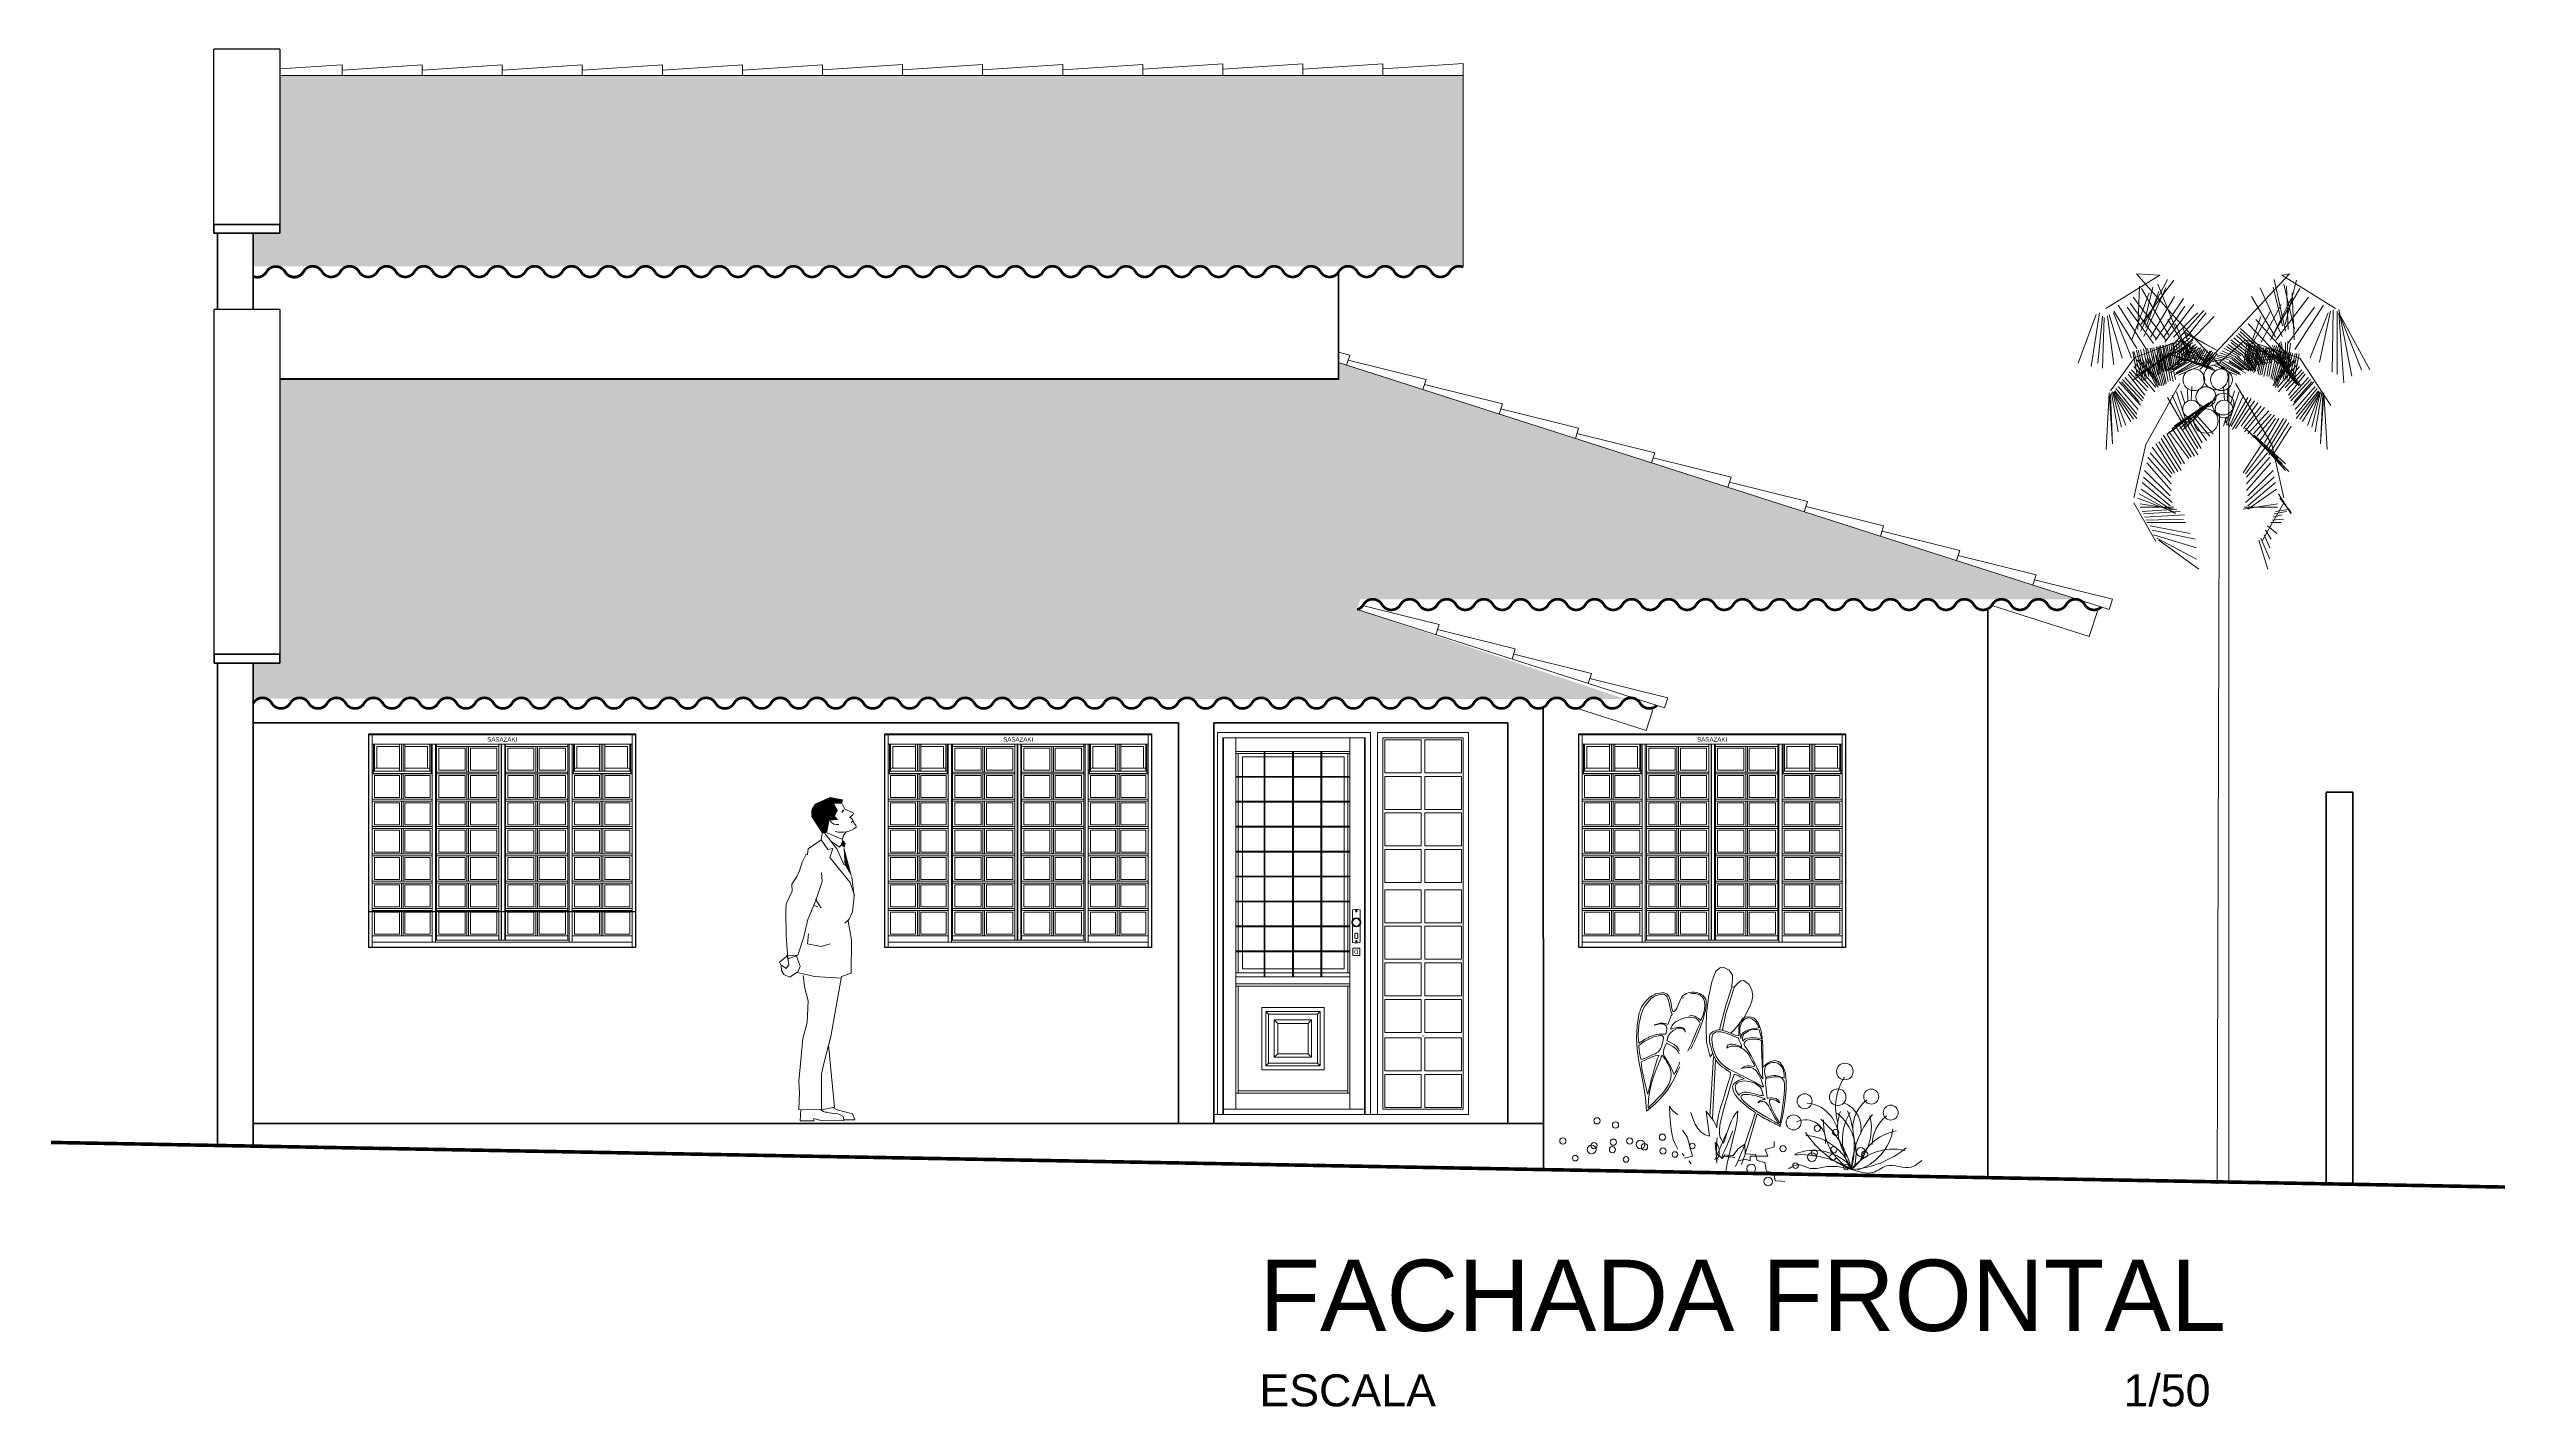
# Model space of a CAD drawing. Header units: millimetres. Extents: x 319 to 362.3, y 126.1 to 165.6.
# Drawn here: x 319.04 to 332.86, y 157.99 to 165.61 of the extents above; entities that cross this region are included whole.
import ezdxf
from ezdxf.enums import TextEntityAlignment as Align

# ---------------------------------------------------------------- set-up
doc = ezdxf.new("R2010")
doc.units = ezdxf.units.MM
doc.header["$LTSCALE"] = 0.02
doc.header["$MEASUREMENT"] = 0
doc.layers.get('0').update_dxf_attribs({"lineweight": 13})
for name, color, linetype, lineweight in [('COTAS', 11, 'Continuous', 15), ('Esquadrias', 20, 'Continuous', 15), ('GRAMA', 101, 'Continuous', 18), ('HUMANO', 31, 'Continuous', 13), ('Madeiramento', 33, 'Continuous', 20), ('NIVEL', 7, 'Continuous', 15), ('Paredes', 4, 'Continuous', 40), ('Peitoril', 2, 'Continuous', 25), ('Portas', 3, 'Continuous', 13), ('Telhado', 23, 'Continuous', 18), ('TEXTO', 20, 'Continuous', 20)]:
    doc.layers.add(name, color=color, linetype=linetype, lineweight=lineweight)
doc.styles.add('ROMANS', font='arial.ttf', dxfattribs={"height": 0.08})
doc.styles.add('SCHOBK', font='txt', dxfattribs={"oblique": 15})
pattern_1 = [(0, (13.43654, 62.52342), (0.2, 0.1), [0.0125, -0.1125, 0.0125, -0.0625]), (0, (13.48654, 62.57342), (0.2, 0.1), [0.0375, -0.1625]), (0, (13.48654, 62.58592), (0.2, 0.1), [0.0375, -0.0625, 0.0375, -0.0625]), (0, (13.58654, 62.59842), (0.2, 0.1), [0.0375, -0.1625]), (90, (13.43654, 62.52342), (-0.2, 0.1), [0.0125, -0.0875]), (90, (13.44904, 62.52342), (-0.2, 0.1), [0.0125, -0.0875]), (90, (13.56154, 62.52342), (-0.2, 0.1), [0.0125, -0.0875]), (90, (13.57404, 62.52342), (-0.2, 0.1), [0.0125, -0.0875]), (45, (13.449035, 62.560925), (1e-17, 0.1), [0.01767767, -0.26516504]), (135, (13.561535, 62.560925), (1e-17, 0.1), [0.01767767, -0.26516504]), (26.56505, (13.461535, 62.560925), (-5e-12, 0.1), [0.02795085, -0.19565595]), (26.56505, (13.461535, 62.573425), (-5e-12, 0.1), [0.02795085, -0.19565595]), (26.56505, (13.424035, 62.585925), (-5e-12, 0.1), [0.02541, -0.1981968]), (26.56505, (13.424035, 62.598425), (-5e-12, 0.1), [0.02795085, -0.19565595]), (63.434949, (13.436535, 62.535925), (5e-12, 0.1), [0.02795085, -0.419262745]), (63.434949, (13.449035, 62.535925), (5e-12, 0.1), [0.02795085, -0.419262745]), (116.565051, (13.561535, 62.535925), (-5e-12, 0.1), [0.02795085, -0.419262745]), (116.565051, (13.574035, 62.535925), (-5e-12, 0.1), [0.02795085, -0.419262745]), (153.43495, (13.549035, 62.560925), (5e-12, 0.1), [0.02795085, -0.19565595]), (153.43495, (13.549035, 62.573425), (5e-12, 0.1), [0.02795085, -0.19565595]), (153.43495, (13.586535, 62.585925), (5e-12, 0.1), [0.02541, -0.1981968]), (153.43495, (13.586535, 62.598425), (5e-12, 0.1), [0.02795085, -0.19565595]), (80.537678, (13.436535, 62.535925), (-4e-14, 0.1), [0.1140518, -1.102500706]), (99.462322, (13.574035, 62.535925), (4e-14, 0.1), [0.1140518, -1.102500706])]

# ---------------------------------------------------------------- blocks, each defined once
blk = doc.blocks.new('jcbmq120150')
blk.add_line((1.1255, 0.042), (0.764, 0.042))
for points in [[(0, 0), (1.5, 0), (1.5, 1.195), (0, 1.195)], [(0.394, 1.119), (0.5415, 1.119), (0.5415, 0.996), (0.394, 0.996)], [(0.5715, 1.119), (0.719, 1.119), (0.719, 0.996), (0.5715, 0.996)], [(0.9285, 1.119), (0.781, 1.119), (0.781, 0.996), (0.9285, 0.996)], [(1.106, 1.119), (0.9585, 1.119), (0.9585, 0.996), (1.106, 0.996)], [(0.033, 0.966), (0.1735, 0.966), (0.1735, 0.8425), (0.033, 0.8425)], [(0.2035, 0.966), (0.3445, 0.966), (0.3445, 0.8425), (0.2035, 0.8425)], [(0.394, 0.966), (0.5415, 0.966), (0.5415, 0.8425), (0.394, 0.8425)], [(0.5715, 0.966), (0.719, 0.966), (0.719, 0.8425), (0.5715, 0.8425)], [(0.9285, 0.966), (0.781, 0.966), (0.781, 0.8425), (0.9285, 0.8425)], [(1.106, 0.966), (0.9585, 0.966), (0.9585, 0.8425), (1.106, 0.8425)], [(1.2965, 0.966), (1.1555, 0.966), (1.1555, 0.8425), (1.2965, 0.8425)], [(1.467, 0.966), (1.3265, 0.966), (1.3265, 0.8425), (1.467, 0.8425)], [(0.033, 0.8125), (0.1735, 0.8125), (0.1735, 0.689), (0.033, 0.689)], [(0.2035, 0.8125), (0.3445, 0.8125), (0.3445, 0.689), (0.2035, 0.689)], [(0.394, 0.8125), (0.5415, 0.8125), (0.5415, 0.689), (0.394, 0.689)], [(0.5715, 0.8125), (0.719, 0.8125), (0.719, 0.689), (0.5715, 0.689)], [(0.9285, 0.8125), (0.781, 0.8125), (0.781, 0.689), (0.9285, 0.689)], [(1.106, 0.8125), (0.9585, 0.8125), (0.9585, 0.689), (1.106, 0.689)], [(1.2965, 0.8125), (1.1555, 0.8125), (1.1555, 0.689), (1.2965, 0.689)], [(1.467, 0.8125), (1.3265, 0.8125), (1.3265, 0.689), (1.467, 0.689)], [(0.033, 0.659), (0.1735, 0.659), (0.1735, 0.5355), (0.033, 0.5355)], [(0.2035, 0.659), (0.3445, 0.659), (0.3445, 0.5355), (0.2035, 0.5355)], [(0.394, 0.659), (0.5415, 0.659), (0.5415, 0.5355), (0.394, 0.5355)], [(0.5715, 0.659), (0.719, 0.659), (0.719, 0.5355), (0.5715, 0.5355)], [(0.9285, 0.659), (0.781, 0.659), (0.781, 0.5355), (0.9285, 0.5355)], [(1.106, 0.659), (0.9585, 0.659), (0.9585, 0.5355), (1.106, 0.5355)], [(1.2965, 0.659), (1.1555, 0.659), (1.1555, 0.5355), (1.2965, 0.5355)], [(1.467, 0.659), (1.3265, 0.659), (1.3265, 0.5355), (1.467, 0.5355)], [(0.033, 0.5055), (0.1735, 0.5055), (0.1735, 0.382), (0.033, 0.382)], [(0.2035, 0.5055), (0.3445, 0.5055), (0.3445, 0.382), (0.2035, 0.382)], [(0.394, 0.5055), (0.5415, 0.5055), (0.5415, 0.382), (0.394, 0.382)], [(0.5715, 0.5055), (0.719, 0.5055), (0.719, 0.382), (0.5715, 0.382)], [(0.9285, 0.5055), (0.781, 0.5055), (0.781, 0.382), (0.9285, 0.382)], [(1.106, 0.5055), (0.9585, 0.5055), (0.9585, 0.382), (1.106, 0.382)], [(1.2965, 0.5055), (1.1555, 0.5055), (1.1555, 0.382), (1.2965, 0.382)], [(1.467, 0.5055), (1.3265, 0.5055), (1.3265, 0.382), (1.467, 0.382)], [(0.033, 0.352), (0.1735, 0.352), (0.1735, 0.2285), (0.033, 0.2285)], [(0.2035, 0.352), (0.3445, 0.352), (0.3445, 0.2285), (0.2035, 0.2285)], [(0.394, 0.352), (0.5415, 0.352), (0.5415, 0.2285), (0.394, 0.2285)], [(0.5715, 0.352), (0.719, 0.352), (0.719, 0.2285), (0.5715, 0.2285)], [(0.9285, 0.352), (0.781, 0.352), (0.781, 0.2285), (0.9285, 0.2285)], [(1.106, 0.352), (0.9585, 0.352), (0.9585, 0.2285), (1.106, 0.2285)], [(1.2965, 0.352), (1.1555, 0.352), (1.1555, 0.2285), (1.2965, 0.2285)], [(1.467, 0.352), (1.3265, 0.352), (1.3265, 0.2285), (1.467, 0.2285)], [(0.033, 0.1985), (0.1735, 0.1985), (0.1735, 0.075), (0.033, 0.075)], [(0.2035, 0.1985), (0.3445, 0.1985), (0.3445, 0.075), (0.2035, 0.075)], [(0.394, 0.1985), (0.5415, 0.1985), (0.5415, 0.075), (0.394, 0.075)], [(0.5715, 0.1985), (0.719, 0.1985), (0.719, 0.075), (0.5715, 0.075)], [(0.9285, 0.1985), (0.781, 0.1985), (0.781, 0.075), (0.9285, 0.075)], [(1.106, 0.1985), (0.9585, 0.1985), (0.9585, 0.075), (1.106, 0.075)], [(1.2965, 0.1985), (1.1555, 0.1985), (1.1555, 0.075), (1.2965, 0.075)], [(1.467, 0.1985), (1.3265, 0.1985), (1.3265, 0.075), (1.467, 0.075)]]:
    blk.add_lwpolyline(points, close=True)
for points in [[(0.02, 0), (0.02, 1.2), (1.48, 1.2), (1.48, 0)], [(0.02, 1.143), (1.48, 1.143)], [(0.35, 1.143), (0.35, 0.977), (0.027, 0.977), (0.027, 1.143)], [(0.033, 0.9905), (0.033, 1.143)], [(0.046, 1.008), (0.046, 1.13), (0.1735, 1.13)], [(0.1735, 1.143), (0.1735, 0.9905)], [(0.1835, 1.143), (0.1835, 0.9905)], [(0.1935, 1.143), (0.1935, 0.9905)], [(0.2035, 1.143), (0.2035, 0.9905)], [(0.2035, 1.13), (0.331, 1.13), (0.331, 1.008)], [(0.344, 0.9905), (0.344, 1.143)], [(0.357, 0.03), (0.357, 1.143)], [(0.3745, 0.042), (0.764, 0.042), (0.764, 1.143)], [(0.3745, 0.03), (0.3745, 1.143)], [(0.3815, 0.042), (0.3815, 1.143)], [(0.3815, 1.129), (0.7315, 1.129)], [(0.5515, 1.129), (0.5515, 0.986)], [(0.5615, 1.129), (0.5615, 0.986)], [(0.7315, 0.042), (0.7315, 1.143)], [(0.744, 1.143), (0.744, 0.042)], [(0.747, 1.143), (0.747, 0.042)], [(0.7685, 0.042), (0.7685, 1.143)], [(1.1185, 1.129), (0.7685, 1.129)], [(0.9385, 1.129), (0.9385, 0.986)], [(0.9485, 1.129), (0.9485, 0.986)], [(1.1185, 0.042), (1.1185, 1.143)], [(1.1255, 0.03), (1.1255, 1.143)], [(1.143, 0.03), (1.143, 1.143)], [(1.15, 1.143), (1.15, 0.977), (1.473, 0.977), (1.473, 1.143)], [(1.156, 0.9905), (1.156, 1.143)], [(1.2965, 1.13), (1.169, 1.13), (1.169, 1.008)], [(1.2965, 1.143), (1.2965, 0.9905)], [(1.3065, 1.143), (1.3065, 0.9905)], [(1.3165, 1.143), (1.3165, 0.9905)], [(1.3265, 1.143), (1.3265, 0.9905)], [(1.454, 1.008), (1.454, 1.13), (1.3265, 1.13)], [(1.467, 0.9905), (1.467, 1.143)], [(0.02, 0.996), (0.027, 0.996)], [(0.02, 0.986), (0.027, 0.986)], [(0.02, 0.976), (0.357, 0.976)], [(0.027, 0.9905), (0.35, 0.9905)], [(0.033, 1.008), (0.1735, 1.008)], [(0.1835, 0.976), (0.1835, 0.8325)], [(0.1935, 0.976), (0.1935, 0.8325)], [(0.2035, 1.008), (0.344, 1.008)], [(0.35, 0.996), (0.357, 0.996)], [(0.35, 0.986), (0.357, 0.986)], [(0.3815, 0.986), (0.7315, 0.986)], [(0.3815, 0.976), (0.7315, 0.976)], [(0.5515, 0.976), (0.5515, 0.8325)], [(0.5615, 0.976), (0.5615, 0.8325)], [(1.1185, 0.986), (0.7685, 0.986)], [(1.1185, 0.976), (0.7685, 0.976)], [(0.9385, 0.976), (0.9385, 0.8325)], [(0.9485, 0.976), (0.9485, 0.8325)], [(1.15, 0.996), (1.143, 0.996)], [(1.15, 0.986), (1.143, 0.986)], [(1.48, 0.976), (1.143, 0.976)], [(1.473, 0.9905), (1.15, 0.9905)], [(1.2965, 1.008), (1.156, 1.008)], [(1.3065, 0.976), (1.3065, 0.8325)], [(1.3165, 0.976), (1.3165, 0.8325)], [(1.467, 1.008), (1.3265, 1.008)], [(1.48, 0.996), (1.473, 0.996)], [(1.48, 0.986), (1.473, 0.986)], [(0.02, 0.8325), (0.357, 0.8325)], [(0.3815, 0.8325), (0.7315, 0.8325)], [(1.1185, 0.8325), (0.7685, 0.8325)], [(1.48, 0.8325), (1.143, 0.8325)], [(0.02, 0.8225), (0.357, 0.8225)], [(0.1835, 0.8225), (0.1835, 0.679)], [(0.1935, 0.8225), (0.1935, 0.679)], [(0.3815, 0.8225), (0.7315, 0.8225)], [(0.5515, 0.8225), (0.5515, 0.679)], [(0.5615, 0.8225), (0.5615, 0.679)], [(1.1185, 0.8225), (0.7685, 0.8225)], [(0.9385, 0.8225), (0.9385, 0.679)], [(0.9485, 0.8225), (0.9485, 0.679)], [(1.48, 0.8225), (1.143, 0.8225)], [(1.3065, 0.8225), (1.3065, 0.679)], [(1.3165, 0.8225), (1.3165, 0.679)], [(0.02, 0.679), (0.357, 0.679)], [(0.02, 0.669), (0.357, 0.669)], [(0.1835, 0.669), (0.1835, 0.5255)], [(0.1935, 0.669), (0.1935, 0.5255)], [(0.3815, 0.679), (0.7315, 0.679)], [(0.3815, 0.669), (0.7315, 0.669)], [(0.5515, 0.669), (0.5515, 0.5255)], [(0.5615, 0.669), (0.5615, 0.5255)], [(1.1185, 0.679), (0.7685, 0.679)], [(1.1185, 0.669), (0.7685, 0.669)], [(0.9385, 0.669), (0.9385, 0.5255)], [(0.9485, 0.669), (0.9485, 0.5255)], [(1.48, 0.679), (1.143, 0.679)], [(1.48, 0.669), (1.143, 0.669)], [(1.3065, 0.669), (1.3065, 0.5255)], [(1.3165, 0.669), (1.3165, 0.5255)], [(0.02, 0.5255), (0.357, 0.5255)], [(0.02, 0.5155), (0.357, 0.5155)], [(0.1835, 0.5155), (0.1835, 0.372)], [(0.1935, 0.5155), (0.1935, 0.372)], [(0.3815, 0.5255), (0.7315, 0.5255)], [(0.3815, 0.5155), (0.7315, 0.5155)], [(0.5515, 0.5155), (0.5515, 0.372)], [(0.5615, 0.5155), (0.5615, 0.372)], [(1.1185, 0.5255), (0.7685, 0.5255)], [(1.1185, 0.5155), (0.7685, 0.5155)], [(0.9385, 0.5155), (0.9385, 0.372)], [(0.9485, 0.5155), (0.9485, 0.372)], [(1.48, 0.5255), (1.143, 0.5255)], [(1.48, 0.5155), (1.143, 0.5155)], [(1.3065, 0.5155), (1.3065, 0.372)], [(1.3165, 0.5155), (1.3165, 0.372)], [(0.02, 0.372), (0.357, 0.372)], [(0.02, 0.362), (0.357, 0.362)], [(0.1835, 0.362), (0.1835, 0.2185)], [(0.1935, 0.362), (0.1935, 0.2185)], [(0.3815, 0.372), (0.7315, 0.372)], [(0.3815, 0.362), (0.7315, 0.362)], [(0.5515, 0.362), (0.5515, 0.2185)], [(0.5615, 0.362), (0.5615, 0.2185)], [(1.1185, 0.372), (0.7685, 0.372)], [(1.1185, 0.362), (0.7685, 0.362)], [(0.9385, 0.362), (0.9385, 0.2185)], [(0.9485, 0.362), (0.9485, 0.2185)], [(1.48, 0.372), (1.143, 0.372)], [(1.48, 0.362), (1.143, 0.362)], [(1.3065, 0.362), (1.3065, 0.2185)], [(1.3165, 0.362), (1.3165, 0.2185)], [(0.02, 0.2185), (0.357, 0.2185)], [(0.02, 0.2085), (0.357, 0.2085)], [(0.1835, 0.2085), (0.1835, 0.065)], [(0.1935, 0.2085), (0.1935, 0.065)], [(0.3815, 0.2185), (0.7315, 0.2185)], [(0.3815, 0.2085), (0.7315, 0.2085)], [(0.5515, 0.2085), (0.5515, 0.065)], [(0.5615, 0.2085), (0.5615, 0.065)], [(1.1185, 0.2185), (0.7685, 0.2185)], [(1.1185, 0.2085), (0.7685, 0.2085)], [(0.9385, 0.2085), (0.9385, 0.065)], [(0.9485, 0.2085), (0.9485, 0.065)], [(1.48, 0.2185), (1.143, 0.2185)], [(1.48, 0.2085), (1.143, 0.2085)], [(1.3065, 0.2085), (1.3065, 0.065)], [(1.3165, 0.2085), (1.3165, 0.065)], [(0.02, 0.065), (0.357, 0.065)], [(0.02, 0.03), (1.48, 0.03)], [(0.3815, 0.065), (0.7315, 0.065)], [(1.1185, 0.065), (0.7685, 0.065)], [(1.48, 0.065), (1.143, 0.065)]]:
    blk.add_lwpolyline(points)
at = {"style": 'SCHOBK'}
blk.add_text('SASAZAKI', height=0.025, dxfattribs=at).set_placement((0.75, 1.1692), align=Align.MIDDLE)
blk = doc.blocks.new('obs')
at = {"layer": 'HUMANO'}
for p, q in [((0.167, 1.748), (0.157, 1.732)), ((0.175, 1.751), (0.16, 1.781)), ((0.218, 1.733), (0.175, 1.751)), ((0.22, 1.72), (0.201, 1.705)), ((0.218, 1.693), (0.205, 1.707)), ((0.22, 1.685), (0.209, 1.677)), ((0.226, 1.67), (0.218, 1.693)), ((0.236, 1.662), (0.226, 1.67)), ((0.237, 1.65), (0.236, 1.662)), ((-0.032, 1.528), (-0.036, 1.496)), ((0.042, 1.579), (-0.032, 1.528)), ((0.042, 1.579), (0.047, 1.614)), ((0.078, 1.525), (0.042, 1.579)), ((0.058, 1.62), (0.13, 1.529)), ((0.074, 1.619), (0.161, 1.581)), ((0.106, 1.531), (0.078, 1.525)), ((0.106, 1.531), (0.09, 1.479)), ((0.145, 1.537), (0.096, 1.571)), ((0.13, 1.529), (0.171, 1.436)), ((0.151, 1.548), (0.145, 1.537)), ((0.161, 1.581), (0.167, 1.606)), ((0.167, 1.606), (0.182, 1.621)), ((-0.08, 1.404), (-0.094, 1.376)), ((-0.065, 1.454), (-0.08, 1.404)), ((-0.065, 1.454), (-0.045, 1.494)), ((-0.033, 1.497), (-0.046, 1.495)), ((0.046, 1.344), (0.043, 1.395)), ((0.09, 1.479), (0.205, 1.339)), ((-0.156, 1.219), (-0.121, 1.29)), ((-0.123, 1.329), (-0.094, 1.375)), ((-0.121, 1.29), (-0.123, 1.329)), ((0.009, 1.245), (0.042, 1.195)), ((0.012, 1.238), (0.046, 1.344)), ((0.205, 1.339), (0.228, 1.266)), ((0.227, 1.263), (0.213, 1.369)), ((0.218, 1.175), (0.227, 1.263)), ((-0.158, 1.18), (-0.156, 1.219)), ((-0.155, 1.042), (-0.158, 1.18)), ((-0.057, 1.034), (-0.034, 1.131)), ((-0.034, 1.131), (0.012, 1.238)), ((-0.001, 1.211), (0.023, 1.202)), ((0.196, 1.132), (0.174, 1.11)), ((0.193, 1.122), (0.218, 1.175)), ((0.211, 1.017), (0.193, 1.122)), ((-0.146, 0.911), (-0.155, 1.042)), ((-0.089, 0.931), (-0.057, 1.034)), ((-0.03, 1.05), (-0.036, 0.995)), ((-0.036, 0.995), (0.041, 0.98)), ((0.041, 0.98), (0.092, 0.995)), ((0.209, 0.829), (0.211, 1.017)), ((-0.152, 0.926), (-0.193, 0.891)), ((-0.193, 0.891), (-0.185, 0.877)), ((-0.184, 0.875), (-0.181, 0.845)), ((-0.156, 0.856), (-0.181, 0.874)), ((-0.181, 0.845), (-0.169, 0.822)), ((-0.141, 0.878), (-0.156, 0.856)), ((-0.145, 0.916), (-0.152, 0.926)), ((-0.151, 0.929), (-0.089, 0.931)), ((-0.147, 0.91), (-0.151, 0.929)), ((-0.097, 0.928), (-0.147, 0.91)), ((-0.147, 0.91), (-0.141, 0.878)), ((-0.093, 0.836), (-0.135, 0.807)), ((-0.077, 0.868), (-0.097, 0.928)), ((-0.092, 0.834), (-0.077, 0.868)), ((0.004, 0.812), (-0.092, 0.834)), ((0.156, 0.812), (0.209, 0.829)), ((-0.169, 0.822), (-0.137, 0.808)), ((-0.06, 0.816), (-0.051, 0.745)), ((-0.051, 0.745), (-0.032, 0.675)), ((0.155, 0.802), (0.004, 0.812)), ((0.095, 0.474), (0.156, 0.812)), ((-0.038, 0.553), (-0.061, 0.462)), ((-0.032, 0.675), (-0.038, 0.553)), ((-0.061, 0.462), (-0.075, 0.321)), ((0.059, 0.33), (0.095, 0.474)), ((0.083, 0.425), (0.117, 0.078)), ((-0.075, 0.321), (-0.085, 0.225)), ((0.044, 0.265), (0.059, 0.33)), ((-0.085, 0.225), (-0.081, 0.16)), ((-0.081, 0.16), (-0.084, 0.064)), ((0.044, 0.063), (0.044, 0.265)), ((-0.084, 0.064), (0.044, 0.063)), ((-0.073, 0.064), (-0.076, 0.001)), ((-0.076, 0.001), (0, 0)), ((0, 0.014), (0.047, 0.001)), ((0, 0), (0, 0.014)), ((0.117, 0.078), (0.044, 0.063)), ((0.047, 0.001), (0.169, 0.002)), ((0.113, 0.042), (0.073, 0.048)), ((0.107, 0.076), (0.131, 0.063)), ((0.131, 0.063), (0.217, 0.039)), ((0.169, 0.002), (0.164, 0.025)), ((0.231, 0.006), (0.169, 0.006)), ((0.217, 0.039), (0.231, 0.006))]:
    blk.add_line(p, q, dxfattribs=at)
for centre, radius, start, end in [((0.131, 1.711), 0.047, 213.3412, 281.419), ((0.215, 1.726), 0.00741, 307.875, 67.2052), ((0.157, 1.749), 0.128, 253.5218, 309.0294), ((0.076, 0.101), 0.0527, 223.7422, 266.7098), ((0.105, -0.061), 0.104, 55.4256, 85.4282)]:
    blk.add_arc(centre, radius, start, end, dxfattribs=at)
for points in [[(0.164, 1.805), (0.092, 1.819), (0.159, 1.782), (0.006, 1.781)], [(0.135, 1.744), (-0.013, 1.751), (0.119, 1.713), (-0.014, 1.708)], [(0.119, 1.713), (-0.014, 1.708), (0.138, 1.691), (0.088, 1.688)], [(-0.014, 1.708), (0.088, 1.688), (0.047, 1.614), (0.074, 1.619)], [(0.109, 1.791), (0.006, 1.781), (0.135, 1.744), (-0.013, 1.751)], [(0.167, 1.746), (0.171, 1.736), (0.163, 1.74)], [(0.161, 1.581), (0.179, 1.56), (0.151, 1.548), (0.173, 1.535)], [(0.171, 1.535), (0.216, 1.365), (0.167, 1.535), (0.173, 1.44)]]:
    blk.add_solid(points, dxfattribs=at)
blk = doc.blocks.new('Palmeira')
at = {"layer": 'GRAMA'}
for p, q in [((-0.776, 10.208), (-1.381, 9.834)), ((-0.894, 10.008), (-1.09, 9.482)), ((-1.075, 9.961), (-0.709, 9.475)), ((-0.622, 9.75), (-1.038, 10.221)), ((-1.038, 10.221), (-0.776, 10.208)), ((-1.003, 10.085), (-1.022, 9.596)), ((-0.69, 10.157), (-0.994, 9.579)), ((-0.617, 10.152), (-0.989, 9.653)), ((-0.98, 10.059), (-0.675, 9.532)), ((-0.855, 10.074), (-0.96, 9.636)), ((-0.707, 10.064), (-0.954, 9.517)), ((-0.785, 10.022), (-0.932, 9.62)), ((-0.61, 9.968), (-0.88, 9.512)), ((-0.508, 9.946), (-0.823, 9.478)), ((-0.798, 10.105), (-0.596, 9.601)), ((0.24, 9.75), (0.681, 10.221)), ((0.254, 9.968), (0.524, 9.512)), ((0.351, 10.064), (0.598, 9.517)), ((0.702, 9.946), (0.467, 9.478)), ((0.798, 10.059), (0.494, 9.532)), ((0.499, 10.074), (0.604, 9.636)), ((0.509, 10.157), (0.638, 9.579)), ((0.894, 9.961), (0.528, 9.475)), ((0.681, 10.221), (0.595, 10.208)), ((0.595, 10.208), (1.2, 9.834)), ((0.617, 10.105), (0.74, 9.601)), ((0.761, 10.152), (0.632, 9.653)), ((0.647, 10.085), (0.666, 9.596)), ((0.713, 10.008), (0.734, 9.482)), ((-1.492, 9.766), (-1.693, 9.218)), ((-1.455, 9.784), (-1.547, 9.182)), ((-1.419, 9.748), (-1.473, 9.218)), ((-1.4, 9.73), (-1.419, 9.163)), ((-1.364, 9.748), (-1.291, 9.2)), ((-1.346, 9.766), (-1.199, 9.273)), ((-1.296, 9.784), (-1.094, 9.28)), ((-1.291, 9.803), (-1.035, 9.382)), ((-1.245, 9.869), (-0.924, 9.372)), ((-1.143, 9.847), (-0.845, 9.44)), ((-1.108, 9.894), (-0.815, 9.492)), ((-0.493, 9.857), (-0.731, 9.51)), ((-0.394, 9.878), (-0.72, 9.456)), ((-0.684, 9.71), (-0.447, 9.333)), ((-0.055, 9.146), (-0.622, 9.75)), ((-0.347, 9.784), (-0.621, 9.51)), ((-0.28, 9.811), (-0.618, 9.434)), ((-0.166, 9.744), (-0.566, 9.326)), ((-0.255, 9.784), (-0.475, 9.51)), ((-0.326, 9.146), (0.24, 9.75)), ((0.36, 9.744), (0.21, 9.326)), ((0.474, 9.811), (0.262, 9.434)), ((0.303, 9.71), (0.641, 9.333)), ((0.588, 9.878), (0.364, 9.456)), ((0.962, 9.847), (0.664, 9.44)), ((1.064, 9.869), (0.743, 9.372)), ((1.115, 9.784), (0.913, 9.28)), ((1.143, 9.801), (1.02, 9.228)), ((1.172, 9.818), (1.162, 9.119)), ((1.219, 9.803), (1.219, 9.09)), ((1.238, 9.821), (1.384, 9.072)), ((1.238, 9.784), (1.585, 9.145)), ((1.238, 9.784), (1.493, 9.145)), ((1.238, 9.784), (1.292, 8.999)), ((-0.844, 9.396), (-0.779, 9.093)), ((-0.811, 9.401), (-0.77, 9.129)), ((-0.798, 9.401), (-0.747, 9.125)), ((-0.784, 9.406), (-0.729, 9.111)), ((-0.77, 9.415), (-0.715, 9.129)), ((-0.747, 9.415), (-0.692, 9.129)), ((-0.733, 9.415), (-0.669, 9.129)), ((-0.715, 9.424), (-0.66, 9.162)), ((-0.696, 9.424), (-0.65, 9.189)), ((-0.673, 9.433), (-0.636, 9.199)), ((-0.467, 9.528), (-0.659, 9.352)), ((-0.65, 9.442), (-0.618, 9.194)), ((-0.632, 9.447), (-0.595, 9.199)), ((-0.437, 9.504), (-0.624, 9.347)), ((-0.623, 9.438), (-0.572, 9.199)), ((-0.402, 9.481), (-0.601, 9.329)), ((-0.598, 9.659), (-0.424, 9.242)), ((-0.59, 9.442), (-0.563, 9.194)), ((-0.408, 9.452), (-0.572, 9.317)), ((-0.563, 9.461), (-0.549, 9.212)), ((-0.373, 9.428), (-0.537, 9.311)), ((-0.535, 9.452), (-0.535, 9.254)), ((-0.485, 9.461), (-0.531, 9.235)), ((-0.355, 9.405), (-0.519, 9.3)), ((-0.513, 9.609), (-0.367, 9.208)), ((-0.466, 9.442), (-0.512, 9.24)), ((-0.507, 9.574), (-0.154, 9.37)), ((-0.452, 9.433), (-0.498, 9.245)), ((-0.429, 9.415), (-0.494, 9.245)), ((-0.49, 9.551), (-0.119, 9.358)), ((-0.406, 9.415), (-0.475, 9.254)), ((-0.388, 9.419), (-0.466, 9.254)), ((-0.365, 9.406), (-0.443, 9.258)), ((-0.314, 9.396), (-0.388, 9.263)), ((-0.026, 9.405), (0.138, 9.3)), ((-0.008, 9.428), (0.155, 9.311)), ((0.021, 9.481), (0.22, 9.329)), ((0.027, 9.452), (0.191, 9.317)), ((0.056, 9.504), (0.243, 9.347)), ((0.085, 9.528), (0.278, 9.352)), ((0.109, 9.551), (0.313, 9.358)), ((0.126, 9.574), (0.348, 9.37)), ((0.132, 9.609), (0.561, 9.208)), ((0.202, 9.442), (0.169, 9.194)), ((0.174, 9.438), (0.673, 9.199)), ((0.183, 9.447), (0.696, 9.199)), ((0.225, 9.433), (0.188, 9.199)), ((0.248, 9.424), (0.202, 9.189)), ((0.266, 9.424), (0.211, 9.162)), ((0.217, 9.659), (0.618, 9.242)), ((0.284, 9.415), (0.22, 9.129)), ((0.298, 9.415), (0.243, 9.129)), ((0.321, 9.415), (0.266, 9.129)), ((0.335, 9.406), (0.28, 9.111)), ((0.349, 9.401), (0.298, 9.125)), ((0.363, 9.401), (0.321, 9.129)), ((0.395, 9.396), (0.331, 9.093)), ((0.416, 9.396), (0.489, 9.263)), ((0.466, 9.406), (0.544, 9.258)), ((0.489, 9.419), (0.568, 9.254)), ((0.508, 9.415), (0.577, 9.254)), ((0.531, 9.415), (0.595, 9.245)), ((0.554, 9.433), (0.6, 9.245)), ((0.568, 9.442), (0.614, 9.24)), ((0.586, 9.461), (0.632, 9.235)), ((0.637, 9.452), (0.637, 9.254)), ((0.664, 9.461), (0.65, 9.212)), ((0.692, 9.442), (0.664, 9.194)), ((-1.119, 9.12), (-0.92, 8.908)), ((-1.094, 9.145), (-0.907, 8.946)), ((-1.079, 9.346), (-1.028, 9.07)), ((-0.648, 9.337), (-1.079, 9.028)), ((-1.069, 9.35), (-0.973, 9.024)), ((-1.069, 9.182), (-0.833, 8.896)), ((-0.625, 9.341), (-1.06, 9.037)), ((-0.592, 9.346), (-1.051, 9.074)), ((-1.044, 9.207), (-0.82, 8.946)), ((-1.037, 9.364), (-0.954, 9.024)), ((-1.032, 9.257), (-0.795, 8.996)), ((-1.019, 9.364), (-0.936, 9.033)), ((-1.007, 9.257), (-0.808, 9.033)), ((-0.991, 9.369), (-0.922, 9.047)), ((-0.974, 9.272), (-0.813, 8.959)), ((-0.959, 9.378), (-0.899, 9.07)), ((-0.942, 9.281), (-0.795, 8.945)), ((-0.931, 9.383), (-0.876, 9.074)), ((-0.915, 9.286), (-0.786, 8.968)), ((-0.913, 9.383), (-0.844, 9.07)), ((-0.887, 9.281), (-0.772, 8.964)), ((-0.885, 9.387), (-0.821, 9.088)), ((-0.867, 9.392), (-0.798, 9.083)), ((-0.85, 9.295), (-0.753, 8.968)), ((-0.818, 9.309), (-0.735, 8.968)), ((-0.8, 9.309), (-0.717, 8.978)), ((-0.772, 9.314), (-0.703, 8.991)), ((-0.74, 9.323), (-0.68, 9.014)), ((-0.712, 9.327), (-0.657, 9.019)), ((-0.694, 9.327), (-0.625, 9.014)), ((-0.53, 9.272), (-0.691, 9.139)), ((-0.687, 9.318), (-0.204, 9.18)), ((-0.509, 9.258), (-0.671, 9.143)), ((-0.666, 9.332), (-0.601, 9.033)), ((-0.431, 9.24), (-0.666, 9.106)), ((-0.664, 9.318), (-0.19, 9.157)), ((-0.65, 9.314), (-0.181, 9.162)), ((-0.477, 9.249), (-0.643, 9.143)), ((-0.627, 9.304), (-0.185, 9.143)), ((-0.473, 9.235), (-0.624, 9.139)), ((-0.362, 9.226), (-0.611, 9.088)), ((-0.399, 9.231), (-0.597, 9.106)), ((-0.33, 9.217), (-0.588, 9.093)), ((-0.572, 9.295), (-0.162, 9.148)), ((-0.293, 9.199), (-0.565, 9.083)), ((-0.548, 9.286), (-0.153, 9.134)), ((-0.326, 9.387), (-0.496, 9.294)), ((-0.303, 9.358), (-0.461, 9.288)), ((-0.25, 9.311), (-0.455, 9.259)), ((-0.279, 9.335), (-0.431, 9.282)), ((-0.342, 9.392), (-0.42, 9.258)), ((-0.305, 9.373), (-0.388, 9.235)), ((-0.25, 9.294), (-0.373, 9.259)), ((-0.282, 9.373), (-0.369, 9.222)), ((-0.263, 9.369), (-0.342, 9.222)), ((-0.227, 9.276), (-0.332, 9.253)), ((-0.24, 9.355), (-0.319, 9.212)), ((-0.208, 9.355), (-0.305, 9.203)), ((-0.209, 9.253), (-0.291, 9.247)), ((-0.194, 9.355), (-0.287, 9.203)), ((-0.181, 9.337), (-0.273, 9.203)), ((-0.153, 9.337), (-0.245, 9.199)), ((-0.13, 9.327), (-0.236, 9.189)), ((-0.201, 9.241), (-0.125, 9.23)), ((-0.181, 9.199), (0.091, 9.083)), ((-0.172, 9.253), (-0.09, 9.247)), ((-0.154, 9.276), (-0.049, 9.253)), ((-0.144, 9.217), (0.114, 9.093)), ((-0.131, 9.311), (0.074, 9.259)), ((-0.131, 9.294), (-0.008, 9.259)), ((-0.112, 9.226), (0.137, 9.088)), ((-0.102, 9.335), (0.05, 9.282)), ((-0.078, 9.358), (0.08, 9.288)), ((-0.075, 9.231), (0.123, 9.106)), ((-0.055, 9.387), (0.115, 9.294)), ((-0.043, 9.24), (0.192, 9.106)), ((-0.001, 9.235), (0.151, 9.139)), ((0, 0), (0, 9.118)), ((0.003, 9.249), (0.169, 9.143)), ((0.036, 9.258), (0.197, 9.143)), ((0.056, 9.272), (0.218, 9.139)), ((0.075, 9.286), (0.254, 9.134)), ((0.098, 9.295), (0.264, 9.148)), ((0.153, 9.304), (0.287, 9.143)), ((0.176, 9.314), (0.282, 9.162)), ((0.19, 9.318), (0.291, 9.157)), ((0.213, 9.318), (0.305, 9.18)), ((0.231, 9.327), (0.337, 9.189)), ((0.254, 9.337), (0.346, 9.199)), ((0.282, 9.337), (0.374, 9.203)), ((0.296, 9.355), (0.388, 9.203)), ((0.31, 9.355), (0.406, 9.203)), ((0.342, 9.355), (0.42, 9.212)), ((0.418, 9.392), (0.349, 9.083)), ((0.365, 9.369), (0.443, 9.222)), ((0.436, 9.387), (0.372, 9.088)), ((0.383, 9.373), (0.471, 9.222)), ((0.464, 9.383), (0.395, 9.07)), ((0.406, 9.373), (0.489, 9.235)), ((0.482, 9.383), (0.427, 9.074)), ((0.443, 9.392), (0.521, 9.258)), ((0.51, 9.378), (0.45, 9.07)), ((0.542, 9.369), (0.473, 9.047)), ((0.57, 9.364), (0.487, 9.033)), ((0.498, 9.314), (0.754, 8.991)), ((0.613, 9.281), (0.498, 8.964)), ((0.588, 9.364), (0.506, 9.024)), ((0.641, 9.286), (0.512, 8.968)), ((0.669, 9.281), (0.521, 8.945)), ((0.758, 9.257), (0.522, 8.996)), ((0.621, 9.35), (0.524, 9.024)), ((0.526, 9.309), (0.768, 8.978)), ((0.733, 9.257), (0.534, 9.033)), ((0.701, 9.272), (0.54, 8.959)), ((0.544, 9.309), (0.786, 8.968)), ((0.771, 9.207), (0.547, 8.946)), ((0.796, 9.182), (0.559, 8.896)), ((0.576, 9.295), (0.805, 8.968)), ((0.63, 9.346), (0.579, 9.07)), ((0.644, 9.346), (0.602, 9.074)), ((0.676, 9.341), (0.611, 9.037)), ((0.699, 9.337), (0.63, 9.028)), ((0.82, 9.145), (0.634, 8.946)), ((0.845, 9.12), (0.646, 8.908)), ((0.717, 9.332), (0.653, 9.033)), ((0.745, 9.327), (0.676, 9.014)), ((0.763, 9.327), (0.708, 9.019)), ((0.791, 9.323), (0.731, 9.014)), ((-1.343, 8.884), (-1.38, 8.249)), ((-1.306, 8.311), (-1.343, 8.884)), ((-1.331, 8.871), (-1.306, 8.311)), ((-1.318, 8.884), (-1.243, 8.448)), ((-1.306, 8.896), (-1.206, 8.498)), ((-1.301, 8.895), (-1.159, 8.517)), ((-1.301, 8.89), (-1.103, 8.563)), ((-1.288, 8.895), (-1.071, 8.591)), ((-1.281, 8.908), (-1.032, 8.597)), ((-1.268, 8.933), (-1.032, 8.647)), ((-1.243, 8.958), (-1.019, 8.697)), ((-1.231, 9.008), (-0.994, 8.747)), ((-1.206, 9.008), (-1.007, 8.784)), ((-1.194, 9.033), (-0.97, 8.796)), ((-1.169, 9.058), (-0.957, 8.821)), ((-1.131, 9.095), (-0.945, 8.859)), ((-0.549, 8.988), (-0.931, 8.305)), ((-0.638, 8.859), (-0.476, 8.498)), ((-0.588, 8.896), (-0.464, 8.523)), ((-0.538, 8.908), (-0.495, 8.768)), ((-0.464, 8.921), (-0.46, 8.794)), ((-0.414, 8.958), (-0.423, 8.803)), ((-0.06, 8.958), (-0.05, 8.803)), ((-0.01, 8.921), (-0.014, 8.794)), ((0.115, 8.896), (-0.01, 8.523)), ((0.164, 8.859), (0.003, 8.498)), ((0.065, 8.908), (0.021, 8.768)), ((0.076, 8.988), (0.482, 8.305)), ((0.858, 9.095), (0.671, 8.859)), ((0.895, 9.058), (0.683, 8.821)), ((0.92, 9.033), (0.696, 8.796)), ((0.957, 9.008), (0.721, 8.747)), ((0.932, 9.008), (0.733, 8.784)), ((0.97, 8.958), (0.746, 8.697)), ((0.995, 8.933), (0.758, 8.647)), ((1.007, 8.908), (0.758, 8.597)), ((1.014, 8.895), (0.798, 8.591)), ((1.028, 8.89), (0.83, 8.563)), ((1.028, 8.895), (0.885, 8.517)), ((1.032, 8.896), (0.932, 8.498)), ((1.044, 8.884), (0.97, 8.448)), ((1.032, 8.311), (1.069, 8.884)), ((1.057, 8.871), (1.032, 8.311)), ((1.069, 8.884), (1.107, 8.249)), ((-0.688, 8.834), (-0.501, 8.51)), ((-0.349, 8.684), (-0.688, 8.423)), ((-0.299, 8.722), (-0.651, 8.448)), ((-0.262, 8.734), (-0.638, 8.485)), ((-0.225, 8.772), (-0.613, 8.51)), ((-0.187, 8.796), (-0.551, 8.485)), ((-0.548, 8.585), (-0.349, 8.261)), ((-0.15, 8.821), (-0.514, 8.473)), ((-0.511, 8.597), (-0.312, 8.261)), ((-0.461, 8.597), (-0.299, 8.324)), ((-0.454, 8.612), (-0.451, 8.523)), ((-0.445, 8.609), (-0.414, 8.51)), ((-0.435, 8.607), (-0.439, 8.548)), ((-0.424, 8.597), (-0.25, 8.349)), ((-0.412, 8.635), (-0.212, 8.398)), ((-0.374, 8.647), (-0.175, 8.423)), ((-0.131, 0), (-0.103, 8.654)), ((-0.029, 8.609), (-0.06, 8.51)), ((-0.038, 8.607), (-0.035, 8.548)), ((-0.02, 8.612), (-0.022, 8.523)), ((0.214, 8.834), (0.027, 8.51)), ((0.251, 8.821), (0.04, 8.473)), ((0.289, 8.796), (0.077, 8.485)), ((0.326, 8.772), (0.139, 8.51)), ((0.364, 8.734), (0.164, 8.485)), ((0.401, 8.722), (0.177, 8.448)), ((0.451, 8.684), (0.214, 8.423)), ((0.476, 8.647), (0.276, 8.423)), ((0.513, 8.635), (0.314, 8.398)), ((0.525, 8.597), (0.351, 8.349)), ((0.563, 8.597), (0.401, 8.324)), ((0.613, 8.597), (0.413, 8.261)), ((0.65, 8.585), (0.451, 8.261)), ((-0.931, 8.305), (-1.067, 7.705)), ((-0.822, 8.311), (-0.611, 7.988)), ((-0.785, 8.336), (-0.573, 8)), ((-0.76, 8.373), (-0.536, 8.013)), ((-0.735, 8.411), (-0.536, 8.087)), ((-0.698, 8.423), (-0.499, 8.087)), ((-0.673, 8.448), (-0.449, 8.149)), ((-0.636, 8.485), (-0.424, 8.162)), ((-0.598, 8.51), (-0.387, 8.174)), ((-0.573, 8.548), (-0.349, 8.187)), ((0.374, 8.311), (0.162, 7.988)), ((0.187, 8.485), (0.525, 8.162)), ((0.224, 8.448), (0.55, 8.149)), ((0.249, 8.423), (0.6, 8.087)), ((0.286, 8.411), (0.637, 8.087)), ((0.311, 8.373), (0.637, 8.013)), ((0.336, 8.336), (0.675, 8)), ((0.675, 8.548), (0.451, 8.187)), ((0.482, 8.305), (0.618, 7.705)), ((0.7, 8.51), (0.488, 8.174)), ((-0.947, 8.013), (-0.661, 7.726)), ((-0.922, 8.1), (-0.648, 7.789)), ((-0.909, 8.162), (-0.648, 7.863)), ((-0.885, 8.212), (-0.648, 7.938)), ((-0.86, 8.274), (-0.636, 7.975)), ((0.411, 8.274), (0.187, 7.975)), ((0.436, 8.212), (0.199, 7.938)), ((0.461, 8.162), (0.199, 7.863)), ((0.473, 8.1), (0.199, 7.789)), ((0.498, 8.013), (0.212, 7.726)), ((-1.009, 7.751), (-0.598, 7.527)), ((-0.984, 7.801), (-0.661, 7.577)), ((-0.972, 7.876), (-0.661, 7.615)), ((-0.959, 7.938), (-0.636, 7.652)), ((0.511, 7.938), (0.187, 7.652)), ((0.523, 7.876), (0.212, 7.615)), ((0.535, 7.801), (0.212, 7.577)), ((0.56, 7.751), (0.7, 7.527)), ((-1.067, 7.65), (-0.821, 7.213)), ((-1.022, 7.702), (-0.598, 7.54)), ((-0.997, 7.639), (-0.611, 7.577)), ((-0.997, 7.602), (-0.623, 7.602)), ((-0.972, 7.552), (-0.586, 7.577)), ((-0.959, 7.527), (-0.548, 7.552)), ((-0.947, 7.49), (-0.499, 7.515)), ((-0.934, 7.453), (-0.511, 7.465)), ((0.548, 7.639), (0.162, 7.577)), ((0.548, 7.602), (0.174, 7.602)), ((0.618, 7.65), (0.373, 7.213)), ((0.486, 7.453), (0.613, 7.465)), ((0.498, 7.49), (0.6, 7.515)), ((0.511, 7.527), (0.65, 7.552)), ((0.523, 7.552), (0.687, 7.577)), ((0.573, 7.702), (0.7, 7.54)), ((-0.922, 7.428), (-0.486, 7.428)), ((-0.885, 7.391), (-0.436, 7.303)), ((-0.86, 7.341), (-0.374, 7.241)), ((-0.847, 7.291), (-0.362, 7.142)), ((-0.81, 7.254), (-0.362, 7.017)), ((-0.785, 7.229), (-0.337, 6.905)), ((0.336, 7.229), (0.438, 6.905)), ((0.361, 7.254), (0.463, 7.017)), ((0.399, 7.291), (0.463, 7.142)), ((0.411, 7.341), (0.476, 7.241)), ((0.436, 7.391), (0.538, 7.303)), ((0.473, 7.428), (0.588, 7.428))]:
    blk.add_line(p, q, dxfattribs=at)
for points in [[(-0.24, 9.207), (-0.524, 9.481), (-1.057, 9.282), (-1.331, 8.908)], [(-0.125, 9.207), (0.183, 9.481), (0.799, 9.273), (1.146, 8.743)]]:
    blk.add_lwpolyline(points, dxfattribs=at)
for centre, radius in [((-0.392, 9.032), 0.122), ((-0.146, 9.059), 0.139), ((-0.082, 9.032), 0.122), ((-0.256, 8.841), 0.113), ((-0.064, 8.759), 0.122), ((-0.42, 8.704), 0.0985), ((-0.256, 8.568), 0.137), ((-0.054, 8.704), 0.0985)]:
    blk.add_circle(centre, radius, dxfattribs=at)
blk = doc.blocks.new('A$C4EEC6580')
at = {"layer": 'GRAMA', "linetype": 'Continuous'}
for p, q in [((0.435, 0.901), (0.448, 0.972)), ((0.448, 0.972), (0.452, 0.984)), ((0.452, 0.984), (0.457, 0.996)), ((0.457, 0.996), (0.463, 1.008)), ((0.463, 0.975), (0.457, 0.956)), ((0.463, 1.008), (0.469, 1.019)), ((0.47, 0.993), (0.463, 0.975)), ((0.469, 1.019), (0.477, 1.029)), ((0.479, 1.01), (0.47, 0.993)), ((0.477, 1.029), (0.484, 1.038)), ((0.49, 1.025), (0.479, 1.01)), ((0.484, 1.038), (0.493, 1.047)), ((0.501, 1.039), (0.49, 1.025)), ((0.493, 1.047), (0.501, 1.055)), ((0.501, 1.055), (0.511, 1.063)), ((0.513, 1.052), (0.501, 1.039)), ((0.511, 1.063), (0.52, 1.069)), ((0.528, 1.062), (0.513, 1.052)), ((0.52, 1.069), (0.531, 1.074)), ((0.543, 1.07), (0.528, 1.062)), ((0.531, 1.074), (0.541, 1.079)), ((0.541, 1.079), (0.552, 1.082)), ((0.57, 1.077), (0.543, 1.07)), ((0.552, 1.082), (0.563, 1.084)), ((0.563, 1.084), (0.574, 1.085)), ((0.589, 1.075), (0.57, 1.077)), ((0.574, 1.085), (0.586, 1.085)), ((0.586, 1.085), (0.603, 1.08)), ((0.602, 1.065), (0.589, 1.075)), ((0.61, 1.048), (0.602, 1.065)), ((0.603, 1.08), (0.614, 1.066)), ((0.616, 1.028), (0.61, 1.048)), ((0.614, 1.066), (0.621, 1.047)), ((0.62, 1.006), (0.616, 1.028)), ((0.625, 0.984), (0.62, 1.006)), ((0.621, 1.047), (0.626, 1.027)), ((0.632, 0.964), (0.625, 0.984)), ((0.626, 1.027), (0.629, 1.007)), ((0.629, 1.007), (0.632, 0.991)), ((0.632, 0.991), (0.636, 0.981)), ((0.636, 0.981), (0.643, 0.98)), ((0.643, 0.98), (0.651, 0.988)), ((0.651, 0.988), (0.658, 0.998)), ((0.658, 0.998), (0.664, 1.011)), ((0.664, 1.011), (0.67, 1.025)), ((0.67, 1.025), (0.675, 1.038)), ((0.675, 1.038), (0.681, 1.051)), ((0.681, 1.051), (0.687, 1.062)), ((0.687, 1.062), (0.694, 1.07)), ((0.692, 1.053), (0.694, 1.06)), ((0.694, 1.07), (0.703, 1.076)), ((0.703, 1.076), (0.713, 1.081)), ((0.713, 1.081), (0.723, 1.085)), ((0.723, 1.085), (0.735, 1.087)), ((0.735, 1.087), (0.745, 1.088)), ((0.735, 1.08), (0.749, 1.081)), ((0.745, 1.088), (0.756, 1.088)), ((0.749, 1.081), (0.764, 1.081)), ((0.756, 1.088), (0.767, 1.087)), ((0.764, 1.081), (0.777, 1.077)), ((0.767, 1.087), (0.777, 1.085)), ((0.777, 1.085), (0.787, 1.081)), ((0.777, 1.077), (0.79, 1.072)), ((0.787, 1.081), (0.796, 1.076)), ((0.79, 1.072), (0.801, 1.063)), ((0.796, 1.076), (0.804, 1.071)), ((0.801, 1.063), (0.81, 1.05)), ((0.804, 1.071), (0.811, 1.064)), ((0.815, 0.991), (0.807, 0.962)), ((0.81, 1.05), (0.815, 1.035)), ((0.811, 1.064), (0.817, 1.057)), ((0.818, 0.98), (0.813, 0.961)), ((0.815, 1.035), (0.817, 1.015)), ((0.817, 1.015), (0.815, 0.991)), ((0.817, 1.057), (0.821, 1.048)), ((0.821, 0.998), (0.818, 0.98)), ((0.821, 1.048), (0.823, 1.039)), ((0.823, 1.014), (0.821, 0.998)), ((0.823, 1.039), (0.824, 1.029)), ((0.824, 1.029), (0.823, 1.014)), ((0.432, 0.833), (0.435, 0.901)), ((0.436, 0.767), (0.432, 0.833)), ((0.443, 0.877), (0.442, 0.857)), ((0.442, 0.857), (0.442, 0.838)), ((0.442, 0.838), (0.443, 0.819)), ((0.445, 0.897), (0.443, 0.877)), ((0.448, 0.917), (0.445, 0.897)), ((0.452, 0.937), (0.448, 0.917)), ((0.457, 0.956), (0.452, 0.937)), ((0.481, 0.824), (0.489, 0.829)), ((0.489, 0.829), (0.497, 0.833)), ((0.497, 0.833), (0.504, 0.837)), ((0.501, 0.825), (0.513, 0.83)), ((0.504, 0.837), (0.512, 0.841)), ((0.512, 0.841), (0.52, 0.844)), ((0.513, 0.83), (0.524, 0.835)), ((0.52, 0.844), (0.529, 0.847)), ((0.524, 0.835), (0.535, 0.839)), ((0.529, 0.847), (0.538, 0.849)), ((0.531, 0.904), (0.533, 0.905)), ((0.535, 0.905), (0.531, 0.904)), ((0.533, 0.905), (0.541, 0.908)), ((0.542, 0.906), (0.535, 0.905)), ((0.535, 0.839), (0.545, 0.842)), ((0.538, 0.849), (0.548, 0.851)), ((0.541, 0.908), (0.552, 0.911)), ((0.551, 0.908), (0.542, 0.906)), ((0.545, 0.842), (0.555, 0.844)), ((0.548, 0.851), (0.559, 0.852)), ((0.561, 0.91), (0.551, 0.908)), ((0.552, 0.911), (0.566, 0.914)), ((0.555, 0.844), (0.563, 0.845)), ((0.559, 0.852), (0.57, 0.853)), ((0.572, 0.91), (0.561, 0.91)), ((0.563, 0.845), (0.571, 0.845)), ((0.566, 0.914), (0.581, 0.915)), ((0.57, 0.853), (0.583, 0.853)), ((0.571, 0.845), (0.577, 0.843)), ((0.582, 0.91), (0.572, 0.91)), ((0.577, 0.843), (0.581, 0.839)), ((0.581, 0.915), (0.596, 0.913)), ((0.581, 0.839), (0.584, 0.834)), ((0.591, 0.906), (0.582, 0.91)), ((0.584, 0.834), (0.582, 0.821)), ((0.583, 0.853), (0.597, 0.853)), ((0.598, 0.899), (0.591, 0.906)), ((0.596, 0.913), (0.608, 0.907)), ((0.597, 0.853), (0.598, 0.861)), ((0.602, 0.888), (0.598, 0.899)), ((0.598, 0.861), (0.6, 0.871)), ((0.6, 0.871), (0.602, 0.88)), ((0.602, 0.88), (0.602, 0.888)), ((0.609, 0.84), (0.605, 0.816)), ((0.608, 0.907), (0.611, 0.914)), ((0.621, 0.859), (0.609, 0.84)), ((0.611, 0.914), (0.614, 0.921)), ((0.614, 0.921), (0.616, 0.928)), ((0.616, 0.928), (0.619, 0.935)), ((0.619, 0.935), (0.621, 0.942)), ((0.621, 0.942), (0.624, 0.948)), ((0.638, 0.873), (0.621, 0.859)), ((0.624, 0.948), (0.627, 0.956)), ((0.632, 0.902), (0.624, 0.88)), ((0.624, 0.88), (0.643, 0.886)), ((0.627, 0.956), (0.632, 0.964)), ((0.637, 0.908), (0.632, 0.902)), ((0.643, 0.915), (0.637, 0.908)), ((0.656, 0.882), (0.638, 0.873)), ((0.652, 0.922), (0.643, 0.915)), ((0.643, 0.886), (0.66, 0.89)), ((0.662, 0.928), (0.652, 0.922)), ((0.674, 0.886), (0.656, 0.882)), ((0.66, 0.89), (0.674, 0.89)), ((0.673, 0.933), (0.662, 0.928)), ((0.685, 0.939), (0.673, 0.933)), ((0.674, 0.89), (0.687, 0.89)), ((0.69, 0.884), (0.674, 0.886)), ((0.697, 0.943), (0.685, 0.939)), ((0.687, 0.89), (0.696, 0.886)), ((0.701, 0.877), (0.69, 0.884)), ((0.696, 0.886), (0.702, 0.881)), ((0.71, 0.946), (0.697, 0.943)), ((0.705, 0.864), (0.701, 0.877)), ((0.702, 0.881), (0.705, 0.873)), ((0.705, 0.873), (0.705, 0.864)), ((0.723, 0.948), (0.71, 0.946)), ((0.736, 0.948), (0.723, 0.948)), ((0.74, 0.958), (0.73, 0.96)), ((0.748, 0.947), (0.736, 0.948)), ((0.75, 0.956), (0.74, 0.958)), ((0.759, 0.944), (0.748, 0.947)), ((0.759, 0.953), (0.75, 0.956)), ((0.753, 0.828), (0.764, 0.854)), ((0.768, 0.834), (0.758, 0.812)), ((0.767, 0.949), (0.759, 0.953)), ((0.768, 0.94), (0.759, 0.944)), ((0.764, 0.854), (0.775, 0.882)), ((0.775, 0.945), (0.767, 0.949)), ((0.777, 0.933), (0.768, 0.94)), ((0.777, 0.857), (0.768, 0.834)), ((0.782, 0.94), (0.775, 0.945)), ((0.775, 0.882), (0.789, 0.913)), ((0.784, 0.924), (0.777, 0.933)), ((0.786, 0.879), (0.777, 0.857)), ((0.789, 0.935), (0.782, 0.94)), ((0.789, 0.913), (0.784, 0.924)), ((0.794, 0.9), (0.786, 0.879)), ((0.794, 0.929), (0.789, 0.935)), ((0.807, 0.962), (0.794, 0.929)), ((0.802, 0.921), (0.794, 0.9)), ((0.808, 0.942), (0.802, 0.921)), ((0.813, 0.961), (0.808, 0.942)), ((0.842, 0.839), (0.845, 0.85)), ((0.842, 0.826), (0.842, 0.839)), ((0.845, 0.85), (0.854, 0.86)), ((0.854, 0.86), (0.863, 0.868)), ((0.855, 0.825), (0.857, 0.841)), ((0.857, 0.841), (0.862, 0.852)), ((0.862, 0.852), (0.87, 0.861)), ((0.863, 0.868), (0.873, 0.872)), ((0.87, 0.861), (0.88, 0.865)), ((0.873, 0.872), (0.882, 0.876)), ((0.88, 0.865), (0.892, 0.866)), ((0.882, 0.876), (0.892, 0.877)), ((0.892, 0.877), (0.902, 0.877)), ((0.892, 0.866), (0.906, 0.866)), ((0.902, 0.877), (0.912, 0.875)), ((0.906, 0.866), (0.921, 0.862)), ((0.912, 0.875), (0.923, 0.872)), ((0.921, 0.862), (0.936, 0.858)), ((0.923, 0.872), (0.933, 0.869)), ((0.933, 0.869), (0.943, 0.866)), ((0.936, 0.858), (0.951, 0.852)), ((0.943, 0.866), (0.954, 0.861)), ((0.951, 0.852), (0.966, 0.847)), ((0.954, 0.861), (0.965, 0.857)), ((0.965, 0.857), (0.976, 0.852)), ((0.966, 0.847), (0.98, 0.841)), ((0.976, 0.852), (0.986, 0.848)), ((0.98, 0.841), (0.993, 0.836)), ((0.986, 0.848), (0.997, 0.845)), ((0.993, 0.836), (1.005, 0.832)), ((0.997, 0.845), (1.008, 0.843)), ((1.005, 0.832), (1.008, 0.821)), ((1.008, 0.888), (1.01, 0.902)), ((1.008, 0.873), (1.008, 0.888)), ((1.008, 0.858), (1.008, 0.873)), ((1.008, 0.843), (1.008, 0.858)), ((1.01, 0.902), (1.015, 0.916)), ((1.015, 0.916), (1.02, 0.928)), ((1.02, 0.928), (1.028, 0.939)), ((1.028, 0.939), (1.04, 0.948)), ((1.04, 0.948), (1.06, 0.951)), ((1.06, 0.951), (1.078, 0.948)), ((1.078, 0.948), (1.093, 0.942)), ((1.093, 0.942), (1.105, 0.931)), ((1.105, 0.931), (1.116, 0.916)), ((1.116, 0.916), (1.124, 0.898)), ((1.124, 0.898), (1.13, 0.878)), ((1.13, 0.878), (1.135, 0.856)), ((1.135, 0.856), (1.138, 0.832)), ((1.138, 0.832), (1.141, 0.807)), ((0.445, 0.702), (0.436, 0.767)), ((0.443, 0.819), (0.445, 0.802)), ((0.445, 0.802), (0.455, 0.808)), ((0.445, 0.789), (0.452, 0.794)), ((0.448, 0.765), (0.445, 0.789)), ((0.458, 0.635), (0.445, 0.702)), ((0.449, 0.747), (0.448, 0.765)), ((0.452, 0.73), (0.449, 0.747)), ((0.452, 0.794), (0.461, 0.801)), ((0.457, 0.713), (0.452, 0.73)), ((0.455, 0.808), (0.464, 0.814)), ((0.464, 0.713), (0.457, 0.713)), ((0.468, 0.702), (0.459, 0.697)), ((0.459, 0.697), (0.461, 0.678)), ((0.461, 0.801), (0.47, 0.807)), ((0.464, 0.814), (0.472, 0.819)), ((0.476, 0.717), (0.464, 0.713)), ((0.48, 0.707), (0.468, 0.702)), ((0.47, 0.807), (0.479, 0.813)), ((0.472, 0.819), (0.481, 0.824)), ((0.49, 0.722), (0.476, 0.717)), ((0.479, 0.813), (0.49, 0.819)), ((0.493, 0.714), (0.48, 0.707)), ((0.49, 0.819), (0.501, 0.825)), ((0.506, 0.729), (0.49, 0.722)), ((0.508, 0.72), (0.493, 0.714)), ((0.522, 0.736), (0.506, 0.729)), ((0.523, 0.727), (0.508, 0.72)), ((0.537, 0.743), (0.522, 0.736)), ((0.537, 0.731), (0.523, 0.727)), ((0.549, 0.749), (0.537, 0.743)), ((0.549, 0.733), (0.537, 0.731)), ((0.54, 0.686), (0.549, 0.712)), ((0.556, 0.753), (0.549, 0.749)), ((0.559, 0.734), (0.549, 0.733)), ((0.549, 0.712), (0.559, 0.734)), ((0.555, 0.686), (0.567, 0.713)), ((0.562, 0.762), (0.556, 0.753)), ((0.567, 0.77), (0.562, 0.762)), ((0.571, 0.778), (0.567, 0.77)), ((0.567, 0.713), (0.575, 0.734)), ((0.574, 0.788), (0.571, 0.778)), ((0.577, 0.798), (0.574, 0.788)), ((0.575, 0.734), (0.595, 0.71)), ((0.58, 0.809), (0.577, 0.798)), ((0.582, 0.821), (0.58, 0.809)), ((0.588, 0.775), (0.583, 0.756)), ((0.583, 0.756), (0.584, 0.74)), ((0.584, 0.74), (0.59, 0.727)), ((0.6, 0.802), (0.588, 0.775)), ((0.59, 0.727), (0.6, 0.711)), ((0.595, 0.71), (0.609, 0.687)), ((0.619, 0.793), (0.6, 0.802)), ((0.6, 0.711), (0.612, 0.691)), ((0.605, 0.816), (0.626, 0.805)), ((0.612, 0.691), (0.627, 0.664)), ((0.636, 0.784), (0.619, 0.793)), ((0.626, 0.805), (0.643, 0.794)), ((0.649, 0.774), (0.636, 0.784)), ((0.643, 0.794), (0.656, 0.783)), ((0.659, 0.764), (0.649, 0.774)), ((0.656, 0.783), (0.667, 0.772)), ((0.667, 0.753), (0.659, 0.764)), ((0.667, 0.772), (0.674, 0.759)), ((0.672, 0.742), (0.667, 0.753)), ((0.671, 0.684), (0.674, 0.696)), ((0.721, 0.758), (0.732, 0.781)), ((0.732, 0.781), (0.744, 0.804)), ((0.747, 0.79), (0.737, 0.769)), ((0.744, 0.804), (0.753, 0.828)), ((0.758, 0.812), (0.747, 0.79)), ((0.843, 0.812), (0.842, 0.826)), ((0.845, 0.798), (0.843, 0.812)), ((0.849, 0.783), (0.845, 0.798)), ((0.853, 0.769), (0.849, 0.783)), ((0.858, 0.756), (0.853, 0.769)), ((0.857, 0.804), (0.855, 0.825)), ((0.862, 0.778), (0.857, 0.804)), ((0.862, 0.745), (0.858, 0.756)), ((0.873, 0.745), (0.862, 0.778)), ((0.871, 0.722), (0.862, 0.745)), ((0.88, 0.704), (0.871, 0.722)), ((0.88, 0.728), (0.873, 0.745)), ((0.889, 0.712), (0.88, 0.728)), ((0.891, 0.689), (0.88, 0.704)), ((0.901, 0.698), (0.889, 0.712)), ((0.912, 0.686), (0.901, 0.698)), ((0.941, 0.786), (0.94, 0.775)), ((0.94, 0.775), (0.945, 0.778)), ((0.948, 0.792), (0.941, 0.786)), ((0.945, 0.778), (0.95, 0.78)), ((0.958, 0.796), (0.948, 0.792)), ((0.95, 0.78), (0.957, 0.783)), ((0.957, 0.783), (0.965, 0.785)), ((0.97, 0.796), (0.958, 0.796)), ((0.965, 0.785), (0.973, 0.786)), ((0.985, 0.794), (0.97, 0.796)), ((0.973, 0.786), (0.982, 0.786)), ((0.982, 0.786), (0.991, 0.785)), ((0.999, 0.79), (0.985, 0.794)), ((0.991, 0.785), (1.002, 0.783)), ((1.012, 0.785), (0.999, 0.79)), ((1.002, 0.783), (1.012, 0.78)), ((1.008, 0.821), (1.015, 0.806)), ((1.024, 0.78), (1.012, 0.785)), ((1.012, 0.78), (1.022, 0.774)), ((1.015, 0.806), (1.021, 0.792)), ((1.021, 0.792), (1.024, 0.78)), ((1.022, 0.774), (1.033, 0.768)), ((1.033, 0.768), (1.043, 0.759)), ((1.041, 0.808), (1.038, 0.802)), ((1.038, 0.802), (1.038, 0.794)), ((1.038, 0.794), (1.04, 0.786)), ((1.04, 0.786), (1.06, 0.76)), ((1.045, 0.813), (1.041, 0.808)), ((1.043, 0.759), (1.054, 0.749)), ((1.051, 0.817), (1.045, 0.813)), ((1.058, 0.82), (1.051, 0.817)), ((1.054, 0.749), (1.064, 0.736)), ((1.067, 0.823), (1.058, 0.82)), ((1.06, 0.76), (1.077, 0.731)), ((1.064, 0.736), (1.073, 0.72)), ((1.075, 0.824), (1.067, 0.823)), ((1.073, 0.72), (1.083, 0.702)), ((1.084, 0.825), (1.075, 0.824)), ((1.077, 0.731), (1.092, 0.701)), ((1.083, 0.702), (1.093, 0.684)), ((1.093, 0.825), (1.084, 0.825)), ((1.092, 0.701), (1.106, 0.672)), ((1.102, 0.825), (1.093, 0.825)), ((1.111, 0.823), (1.102, 0.825)), ((1.119, 0.822), (1.111, 0.823)), ((1.126, 0.82), (1.119, 0.822)), ((1.131, 0.818), (1.126, 0.82)), ((1.134, 0.816), (1.131, 0.818)), ((1.135, 0.767), (1.134, 0.816)), ((1.138, 0.702), (1.135, 0.767)), ((1.14, 0.64), (1.138, 0.702)), ((1.141, 0.807), (1.143, 0.783)), ((1.143, 0.783), (1.143, 0.757)), ((1.143, 0.757), (1.143, 0.733)), ((1.143, 0.733), (1.143, 0.709)), ((1.143, 0.709), (1.143, 0.687)), ((1.172, 0.691), (1.185, 0.698)), ((1.185, 0.698), (1.197, 0.702)), ((1.197, 0.702), (1.207, 0.704)), ((1.207, 0.704), (1.217, 0.703)), ((1.217, 0.703), (1.228, 0.7)), ((1.228, 0.7), (1.237, 0.694)), ((1.237, 0.694), (1.257, 0.67)), ((0.471, 0.567), (0.458, 0.635)), ((0.461, 0.678), (0.463, 0.656)), ((0.463, 0.656), (0.468, 0.632)), ((0.468, 0.632), (0.473, 0.606)), ((0.482, 0.496), (0.471, 0.567)), ((0.473, 0.606), (0.479, 0.581)), ((0.479, 0.581), (0.484, 0.556)), ((0.484, 0.556), (0.49, 0.534)), ((0.501, 0.54), (0.508, 0.567)), ((0.507, 0.534), (0.517, 0.578)), ((0.508, 0.567), (0.515, 0.597)), ((0.515, 0.597), (0.523, 0.627)), ((0.517, 0.578), (0.529, 0.618)), ((0.523, 0.627), (0.531, 0.657)), ((0.529, 0.618), (0.542, 0.655)), ((0.531, 0.657), (0.54, 0.686)), ((0.542, 0.655), (0.555, 0.686)), ((0.603, 0.554), (0.591, 0.537)), ((0.614, 0.571), (0.603, 0.554)), ((0.618, 0.556), (0.608, 0.542)), ((0.609, 0.687), (0.619, 0.666)), ((0.62, 0.588), (0.614, 0.571)), ((0.627, 0.572), (0.618, 0.556)), ((0.619, 0.666), (0.625, 0.645)), ((0.625, 0.606), (0.62, 0.588)), ((0.625, 0.645), (0.627, 0.626)), ((0.627, 0.626), (0.625, 0.606)), ((0.627, 0.664), (0.643, 0.626)), ((0.636, 0.588), (0.627, 0.572)), ((0.645, 0.605), (0.636, 0.588)), ((0.643, 0.626), (0.649, 0.637)), ((0.655, 0.626), (0.645, 0.605)), ((0.649, 0.637), (0.656, 0.649)), ((0.665, 0.646), (0.655, 0.626)), ((0.656, 0.649), (0.661, 0.661)), ((0.661, 0.661), (0.667, 0.673)), ((0.675, 0.67), (0.665, 0.646)), ((0.667, 0.673), (0.671, 0.684)), ((0.903, 0.678), (0.891, 0.689)), ((0.915, 0.668), (0.903, 0.678)), ((0.925, 0.675), (0.912, 0.686)), ((0.929, 0.659), (0.915, 0.668)), ((0.94, 0.664), (0.925, 0.675)), ((0.944, 0.649), (0.929, 0.659)), ((0.935, 0.536), (0.948, 0.579)), ((0.955, 0.655), (0.94, 0.664)), ((0.961, 0.637), (0.944, 0.649)), ((0.945, 0.51), (0.961, 0.565)), ((0.948, 0.579), (0.958, 0.614)), ((0.972, 0.646), (0.955, 0.655)), ((0.958, 0.614), (0.961, 0.637)), ((0.961, 0.565), (0.981, 0.629)), ((0.99, 0.637), (0.972, 0.646)), ((0.978, 0.572), (0.972, 0.558)), ((0.972, 0.558), (0.974, 0.543)), ((0.99, 0.584), (0.978, 0.572)), ((0.981, 0.629), (0.986, 0.627)), ((0.986, 0.627), (0.992, 0.624)), ((0.987, 0.557), (0.989, 0.565)), ((0.988, 0.547), (0.987, 0.557)), ((0.989, 0.565), (0.993, 0.573)), ((1.008, 0.628), (0.99, 0.637)), ((1.009, 0.594), (0.99, 0.584)), ((0.992, 0.624), (0.999, 0.621)), ((0.993, 0.573), (0.999, 0.579)), ((0.999, 0.621), (1.007, 0.618)), ((0.999, 0.579), (1.007, 0.583)), ((1.007, 0.618), (1.015, 0.614)), ((1.007, 0.583), (1.017, 0.587)), ((1.028, 0.619), (1.008, 0.628)), ((1.037, 0.602), (1.009, 0.594)), ((1.015, 0.614), (1.023, 0.61)), ((1.017, 0.587), (1.028, 0.589)), ((1.035, 0.67), (1.018, 0.659)), ((1.018, 0.659), (1.027, 0.661)), ((1.023, 0.61), (1.031, 0.606)), ((1.027, 0.661), (1.036, 0.663)), ((1.049, 0.608), (1.028, 0.619)), ((1.028, 0.589), (1.04, 0.59)), ((1.031, 0.606), (1.037, 0.602)), ((1.052, 0.675), (1.035, 0.67)), ((1.036, 0.663), (1.045, 0.664)), ((1.04, 0.59), (1.053, 0.589)), ((1.045, 0.664), (1.054, 0.666)), ((1.071, 0.597), (1.049, 0.608)), ((1.068, 0.675), (1.052, 0.675)), ((1.053, 0.589), (1.066, 0.587)), ((1.054, 0.666), (1.063, 0.666)), ((1.063, 0.666), (1.071, 0.666)), ((1.066, 0.587), (1.079, 0.583)), ((1.081, 0.673), (1.068, 0.675)), ((1.071, 0.666), (1.08, 0.664)), ((1.093, 0.585), (1.071, 0.597)), ((1.079, 0.583), (1.092, 0.579)), ((1.08, 0.664), (1.088, 0.66)), ((1.091, 0.671), (1.081, 0.673)), ((1.088, 0.66), (1.096, 0.655)), ((1.095, 0.674), (1.091, 0.671)), ((1.092, 0.579), (1.105, 0.572)), ((1.093, 0.684), (1.095, 0.674)), ((1.116, 0.572), (1.093, 0.585)), ((1.096, 0.655), (1.104, 0.648)), ((1.104, 0.648), (1.111, 0.639)), ((1.105, 0.572), (1.118, 0.563)), ((1.106, 0.672), (1.118, 0.646)), ((1.111, 0.639), (1.118, 0.628)), ((1.14, 0.556), (1.116, 0.572)), ((1.118, 0.646), (1.127, 0.624)), ((1.118, 0.628), (1.126, 0.614)), ((1.118, 0.563), (1.129, 0.554)), ((1.126, 0.614), (1.133, 0.599)), ((1.127, 0.624), (1.136, 0.609)), ((1.129, 0.554), (1.135, 0.544)), ((1.133, 0.599), (1.139, 0.579)), ((1.136, 0.609), (1.143, 0.602)), ((1.139, 0.579), (1.145, 0.556)), ((1.143, 0.602), (1.14, 0.64)), ((1.145, 0.556), (1.14, 0.556)), ((1.143, 0.687), (1.143, 0.667)), ((1.143, 0.667), (1.158, 0.68)), ((1.158, 0.68), (1.172, 0.691)), ((1.159, 0.605), (1.158, 0.575)), ((1.158, 0.575), (1.16, 0.548)), ((1.165, 0.605), (1.159, 0.605)), ((1.176, 0.607), (1.165, 0.605)), ((1.19, 0.611), (1.176, 0.607)), ((1.206, 0.614), (1.19, 0.611)), ((1.223, 0.614), (1.206, 0.614)), ((1.238, 0.612), (1.223, 0.614)), ((1.251, 0.603), (1.238, 0.612)), ((1.262, 0.588), (1.251, 0.603)), ((1.257, 0.67), (1.269, 0.634)), ((1.264, 0.569), (1.262, 0.588)), ((1.264, 0.536), (1.264, 0.569)), ((1.269, 0.634), (1.274, 0.588)), ((1.274, 0.588), (1.273, 0.538)), ((0.489, 0.421), (0.482, 0.496)), ((0.507, 0.436), (0.489, 0.421)), ((0.49, 0.534), (0.495, 0.516)), ((0.495, 0.516), (0.501, 0.54)), ((0.497, 0.437), (0.5, 0.487)), ((0.514, 0.455), (0.497, 0.437)), ((0.5, 0.487), (0.507, 0.534)), ((0.524, 0.45), (0.507, 0.436)), ((0.531, 0.471), (0.514, 0.455)), ((0.538, 0.464), (0.524, 0.45)), ((0.547, 0.488), (0.531, 0.471)), ((0.552, 0.477), (0.538, 0.464)), ((0.563, 0.504), (0.547, 0.488)), ((0.565, 0.489), (0.552, 0.477)), ((0.578, 0.52), (0.563, 0.504)), ((0.577, 0.502), (0.565, 0.489)), ((0.588, 0.515), (0.577, 0.502)), ((0.591, 0.537), (0.578, 0.52)), ((0.598, 0.528), (0.588, 0.515)), ((0.608, 0.542), (0.598, 0.528)), ((0.62, 0.397), (0.618, 0.448)), ((0.618, 0.448), (0.626, 0.434)), ((0.626, 0.434), (0.637, 0.422)), ((0.637, 0.422), (0.651, 0.41)), ((0.824, 0.421), (0.831, 0.409)), ((0.843, 0.28), (0.824, 0.421)), ((0.893, 0.395), (0.905, 0.441)), ((0.905, 0.441), (0.921, 0.489)), ((0.912, 0.388), (0.92, 0.422)), ((0.92, 0.422), (0.931, 0.462)), ((0.921, 0.489), (0.935, 0.536)), ((0.931, 0.462), (0.945, 0.51)), ((0.974, 0.543), (0.979, 0.527)), ((0.979, 0.527), (0.989, 0.511)), ((0.991, 0.537), (0.988, 0.547)), ((0.989, 0.511), (1.002, 0.494)), ((1.002, 0.421), (0.989, 0.408)), ((1.008, 0.51), (0.991, 0.537)), ((0.997, 0.37), (1.002, 0.421)), ((1.002, 0.494), (1.017, 0.479)), ((1.013, 0.517), (1.008, 0.51)), ((1.02, 0.522), (1.013, 0.517)), ((1.017, 0.479), (1.033, 0.464)), ((1.027, 0.525), (1.02, 0.522)), ((1.035, 0.527), (1.027, 0.525)), ((1.033, 0.464), (1.049, 0.45)), ((1.044, 0.527), (1.035, 0.527)), ((1.053, 0.527), (1.044, 0.527)), ((1.049, 0.45), (1.064, 0.437)), ((1.062, 0.526), (1.053, 0.527)), ((1.071, 0.524), (1.062, 0.526)), ((1.064, 0.437), (1.078, 0.428)), ((1.081, 0.522), (1.071, 0.524)), ((1.078, 0.428), (1.089, 0.42)), ((1.091, 0.519), (1.081, 0.522)), ((1.089, 0.42), (1.097, 0.415)), ((1.101, 0.516), (1.091, 0.519)), ((1.097, 0.415), (1.1, 0.413)), ((1.111, 0.514), (1.101, 0.516)), ((1.12, 0.511), (1.111, 0.514)), ((1.129, 0.509), (1.12, 0.511)), ((1.137, 0.508), (1.129, 0.509)), ((1.135, 0.544), (1.138, 0.531)), ((1.145, 0.507), (1.137, 0.508)), ((1.138, 0.531), (1.141, 0.519)), ((1.141, 0.519), (1.145, 0.507)), ((1.16, 0.548), (1.163, 0.523)), ((1.163, 0.523), (1.167, 0.494)), ((1.167, 0.494), (1.174, 0.494)), ((1.174, 0.494), (1.183, 0.495)), ((1.183, 0.486), (1.179, 0.48)), ((1.179, 0.48), (1.179, 0.471)), ((1.179, 0.471), (1.182, 0.46)), ((1.182, 0.46), (1.187, 0.447)), ((1.183, 0.495), (1.193, 0.495)), ((1.19, 0.488), (1.183, 0.486)), ((1.187, 0.447), (1.193, 0.433)), ((1.201, 0.486), (1.19, 0.488)), ((1.193, 0.495), (1.204, 0.493)), ((1.193, 0.433), (1.2, 0.418)), ((1.2, 0.418), (1.208, 0.404)), ((1.217, 0.48), (1.201, 0.486)), ((1.204, 0.493), (1.215, 0.491)), ((1.215, 0.491), (1.225, 0.486)), ((1.237, 0.467), (1.217, 0.48)), ((1.225, 0.486), (1.232, 0.478)), ((1.232, 0.478), (1.237, 0.467)), ((1.248, 0.412), (1.255, 0.453)), ((1.26, 0.43), (1.25, 0.379)), ((1.255, 0.453), (1.26, 0.496)), ((1.26, 0.496), (1.264, 0.536)), ((1.268, 0.484), (1.26, 0.43)), ((1.273, 0.538), (1.268, 0.484)), ((0.623, 0.354), (0.62, 0.397)), ((0.627, 0.318), (0.623, 0.354)), ((0.632, 0.287), (0.627, 0.318)), ((0.639, 0.262), (0.632, 0.287)), ((0.651, 0.41), (0.665, 0.4)), ((0.704, 0.294), (0.69, 0.314)), ((0.718, 0.27), (0.704, 0.294)), ((0.737, 0.412), (0.748, 0.379)), ((0.748, 0.379), (0.761, 0.348)), ((0.761, 0.348), (0.777, 0.323)), ((0.777, 0.323), (0.796, 0.302)), ((0.796, 0.302), (0.818, 0.287)), ((0.818, 0.287), (0.843, 0.28)), ((0.831, 0.409), (0.84, 0.399)), ((0.84, 0.399), (0.848, 0.389)), ((0.848, 0.389), (0.856, 0.379)), ((0.856, 0.379), (0.864, 0.368)), ((0.864, 0.368), (0.871, 0.356)), ((0.871, 0.356), (0.878, 0.343)), ((0.878, 0.343), (0.883, 0.327)), ((0.883, 0.327), (0.885, 0.356)), ((0.885, 0.356), (0.893, 0.395)), ((0.898, 0.318), (0.901, 0.337)), ((0.898, 0.303), (0.898, 0.318)), ((0.898, 0.291), (0.898, 0.303)), ((0.901, 0.281), (0.898, 0.291)), ((0.901, 0.337), (0.905, 0.36)), ((0.903, 0.273), (0.901, 0.281)), ((0.905, 0.36), (0.912, 0.388)), ((0.929, 0.277), (0.919, 0.254)), ((0.936, 0.285), (0.928, 0.26)), ((0.94, 0.299), (0.929, 0.277)), ((0.945, 0.311), (0.936, 0.285)), ((0.954, 0.339), (0.945, 0.311)), ((0.962, 0.282), (0.951, 0.254)), ((0.966, 0.365), (0.954, 0.339)), ((0.973, 0.31), (0.962, 0.282)), ((0.977, 0.389), (0.966, 0.365)), ((0.976, 0.27), (0.988, 0.319)), ((0.989, 0.408), (0.977, 0.389)), ((0.988, 0.319), (0.997, 0.37)), ((1.062, 0.296), (1.054, 0.272)), ((1.071, 0.322), (1.062, 0.296)), ((1.073, 0.277), (1.065, 0.251)), ((1.08, 0.35), (1.071, 0.322)), ((1.08, 0.303), (1.073, 0.277)), ((1.089, 0.38), (1.08, 0.35)), ((1.087, 0.328), (1.08, 0.303)), ((1.095, 0.354), (1.087, 0.328)), ((1.1, 0.413), (1.089, 0.38)), ((1.102, 0.379), (1.095, 0.354)), ((1.11, 0.405), (1.102, 0.379)), ((1.115, 0.401), (1.11, 0.405)), ((1.121, 0.397), (1.115, 0.401)), ((1.129, 0.393), (1.121, 0.397)), ((1.137, 0.388), (1.129, 0.393)), ((1.146, 0.383), (1.137, 0.388)), ((1.156, 0.378), (1.146, 0.383)), ((1.166, 0.373), (1.156, 0.378)), ((1.176, 0.368), (1.166, 0.373)), ((1.186, 0.362), (1.176, 0.368)), ((1.197, 0.357), (1.186, 0.362)), ((1.206, 0.352), (1.197, 0.357)), ((1.215, 0.348), (1.206, 0.352)), ((1.208, 0.404), (1.216, 0.39)), ((1.223, 0.343), (1.215, 0.348)), ((1.216, 0.39), (1.223, 0.377)), ((1.223, 0.377), (1.23, 0.366)), ((1.23, 0.34), (1.223, 0.343)), ((1.23, 0.366), (1.235, 0.359)), ((1.236, 0.337), (1.23, 0.34)), ((1.235, 0.359), (1.237, 0.354)), ((1.24, 0.334), (1.236, 0.337)), ((1.237, 0.354), (1.239, 0.357)), ((1.239, 0.357), (1.243, 0.378)), ((1.25, 0.379), (1.24, 0.334)), ((1.243, 0.378), (1.248, 0.412)), ((0.647, 0.24), (0.639, 0.262)), ((0.656, 0.222), (0.647, 0.24)), ((0.665, 0.207), (0.656, 0.222)), ((0.7, 0.169), (0.688, 0.182)), ((0.702, 0.157), (0.747, 0.168)), ((0.747, 0.168), (0.718, 0.27)), ((0.739, 0.125), (0.726, 0.141)), ((0.875, 0.245), (0.883, 0.236)), ((0.876, 0.216), (0.875, 0.245)), ((0.879, 0.186), (0.876, 0.216)), ((0.882, 0.157), (0.879, 0.186)), ((0.881, 0.214), (0.882, 0.225)), ((0.881, 0.202), (0.881, 0.214)), ((0.882, 0.191), (0.881, 0.202)), ((0.882, 0.225), (0.885, 0.27)), ((0.884, 0.185), (0.882, 0.191)), ((0.883, 0.129), (0.882, 0.157)), ((0.883, 0.236), (0.889, 0.227)), ((0.897, 0.17), (0.883, 0.151)), ((0.883, 0.151), (0.883, 0.129)), ((0.887, 0.183), (0.884, 0.185)), ((0.892, 0.189), (0.887, 0.183)), ((0.889, 0.227), (0.893, 0.218)), ((0.898, 0.204), (0.892, 0.189)), ((0.893, 0.218), (0.896, 0.21)), ((0.896, 0.21), (0.896, 0.2)), ((0.896, 0.2), (0.897, 0.191)), ((0.897, 0.191), (0.897, 0.181)), ((0.897, 0.181), (0.897, 0.17)), ((0.907, 0.23), (0.898, 0.204)), ((0.907, 0.265), (0.903, 0.273)), ((0.912, 0.258), (0.907, 0.265)), ((0.919, 0.254), (0.907, 0.23)), ((0.916, 0.249), (0.912, 0.258)), ((0.926, 0.198), (0.912, 0.168)), ((0.912, 0.168), (0.919, 0.168)), ((0.921, 0.24), (0.916, 0.249)), ((0.919, 0.168), (0.926, 0.167)), ((0.928, 0.26), (0.921, 0.24)), ((0.939, 0.226), (0.926, 0.198)), ((0.926, 0.167), (0.935, 0.166)), ((0.935, 0.166), (0.944, 0.166)), ((0.951, 0.254), (0.939, 0.226)), ((0.941, 0.127), (0.952, 0.174)), ((0.944, 0.166), (0.953, 0.164)), ((0.952, 0.174), (0.964, 0.222)), ((0.953, 0.164), (0.964, 0.163)), ((0.964, 0.222), (0.976, 0.27)), ((0.964, 0.163), (0.974, 0.162)), ((0.974, 0.162), (0.985, 0.16)), ((1.007, 0.15), (0.998, 0.13)), ((1.015, 0.169), (1.007, 0.15)), ((1.023, 0.188), (1.015, 0.169)), ((1.032, 0.147), (1.022, 0.12)), ((1.031, 0.209), (1.023, 0.188)), ((1.039, 0.229), (1.031, 0.209)), ((1.041, 0.173), (1.032, 0.147)), ((1.046, 0.25), (1.039, 0.229)), ((1.049, 0.2), (1.041, 0.173)), ((1.054, 0.272), (1.046, 0.25)), ((1.058, 0.226), (1.049, 0.2)), ((1.065, 0.251), (1.058, 0.226)), ((0.934, 0.081), (0.941, 0.127)), ((0.998, 0.13), (0.989, 0.109))]:
    blk.add_line(p, q, dxfattribs=at)
for points in [[(0.846, 0.726), (0.826, 0.807), (0.824, 0.894), (0.826, 0.969), (0.837, 1.058), (0.855, 1.146), (0.878, 1.206), (0.905, 1.227), (0.929, 1.226), (0.952, 1.213), (0.972, 1.185), (0.972, 1.164), (0.967, 1.125), (0.968, 1.117), (0.983, 1.119), (1.001, 1.139), (1.018, 1.153), (1.036, 1.155), (1.066, 1.132), (1.081, 1.099), (1.085, 1.07), (1.081, 1.039), (1.07, 1.011), (1.037, 0.946), (1.023, 0.928), (0.994, 0.892), (0.978, 0.874), (0.963, 0.858)], [(0.968, 1.117), (0.935, 1.014), (0.899, 0.879)], [(0.983, 1.119), (0.935, 0.968), (0.915, 0.877)], [(1.018, 0.829), (1.022, 0.848), (1.031, 0.861), (1.044, 0.87), (1.058, 0.876), (1.075, 0.88), (1.091, 0.884), (1.107, 0.887), (1.121, 0.891), (1.112, 0.908), (1.102, 0.922), (1.092, 0.932), (1.081, 0.939), (1.071, 0.943), (1.06, 0.944), (1.051, 0.942), (1.041, 0.938), (1.033, 0.931), (1.026, 0.922), (1.02, 0.911), (1.015, 0.898), (1.013, 0.884), (1.012, 0.867), (1.014, 0.848), (1.018, 0.829)], [(1.121, 0.877), (1.124, 0.869), (1.128, 0.854), (1.132, 0.838), (1.134, 0.826), (1.118, 0.83), (1.102, 0.833), (1.086, 0.834), (1.071, 0.833), (1.058, 0.83), (1.045, 0.826), (1.036, 0.821), (1.029, 0.813), (1.028, 0.833), (1.033, 0.85), (1.044, 0.861), (1.059, 0.87), (1.076, 0.877), (1.093, 0.879), (1.109, 0.879), (1.121, 0.877)], [(0.865, 0.726), (0.845, 0.388)], [(0.862, 0.746), (0.846, 0.726)], [(0.877, 0.705), (0.859, 0.379)], [(1.159, 0.61), (1.17, 0.614), (1.18, 0.617), (1.192, 0.619), (1.203, 0.621), (1.216, 0.62), (1.23, 0.617), (1.245, 0.612), (1.262, 0.605), (1.262, 0.626), (1.259, 0.645), (1.254, 0.661), (1.246, 0.673), (1.235, 0.682), (1.224, 0.689), (1.212, 0.693), (1.199, 0.694), (1.187, 0.692), (1.175, 0.688), (1.165, 0.681), (1.158, 0.671), (1.153, 0.659), (1.151, 0.646), (1.153, 0.629), (1.159, 0.61)], [(1.235, 0.345), (1.163, 0.386), (1.107, 0.421), (1.067, 0.449), (1.04, 0.471), (1.024, 0.488), (1.019, 0.5), (1.022, 0.508), (1.031, 0.513), (1.046, 0.514), (1.064, 0.514), (1.084, 0.511), (1.105, 0.507), (1.124, 0.501), (1.14, 0.496), (1.151, 0.491), (1.156, 0.486), (1.152, 0.486), (1.145, 0.484), (1.138, 0.483), (1.132, 0.482), (1.125, 0.479), (1.12, 0.475), (1.117, 0.472), (1.116, 0.467), (1.126, 0.472), (1.135, 0.475), (1.143, 0.475), (1.151, 0.473), (1.158, 0.469), (1.164, 0.462), (1.17, 0.455), (1.176, 0.446), (1.182, 0.435), (1.188, 0.424), (1.194, 0.412), (1.201, 0.399), (1.208, 0.386), (1.217, 0.372), (1.225, 0.359), (1.235, 0.345)], [(0.873, 0.147), (0.888, 0.179), (0.913, 0.155), (0.928, 0.174), (0.973, 0.17), (1.003, 0.209), (1.04, 0.235), (1.042, 0.181), (1.1, 0.177), (1.111, 0.144), (1.153, 0.132), (1.162, 0.082), (1.203, 0.076), (1.211, 0.029), (1.248, 0.027), (1.265, 0.026)], [(1.004, 0.142), (1.044, 0.151), (1.07, 0.142), (1.07, 0.168), (1.171, 0.168), (1.156, 0.205), (1.205, 0.22), (1.205, 0.25)]]:
    blk.add_lwpolyline(points, dxfattribs=at)
at = {"layer": 'GRAMA'}
for centre, radius in [((0.21, 0.366), 0.0175), ((0.21, 0.366), 0.0175), ((0.314, 0.343), 0.0175), ((0.314, 0.343), 0.0175), ((0.578, 0.274), 0.0175), ((0.578, 0.274), 0.0175), ((1.448, 0.324), 0.0175), ((1.448, 0.324), 0.0175), ((1.552, 0.301), 0.0175), ((1.552, 0.301), 0.0175), ((0.018, 0.253), 0.0175), ((0.018, 0.253), 0.0175), ((0.088, 0.156), 0.0157), ((0.088, 0.156), 0.0157), ((0.18, 0.205), 0.0248), ((0.18, 0.205), 0.0248), ((0.193, 0.227), 0.0175), ((0.193, 0.227), 0.0175), ((0.297, 0.204), 0.0175), ((0.297, 0.204), 0.0175), ((0.302, 0.246), 0.0175), ((0.302, 0.246), 0.0175), ((0.373, 0.149), 0.0157), ((0.373, 0.149), 0.0157), ((0.394, 0.252), 0.0175), ((0.455, 0.233), 0.0248), ((0.455, 0.233), 0.0248), ((0.477, 0.22), 0.0175), ((0.477, 0.22), 0.0175), ((0.581, 0.197), 0.0175), ((0.581, 0.197), 0.0175), ((0.648, 0.177), 0.0157), ((0.648, 0.177), 0.0157), ((0.746, 0.225), 0.0157), ((0.746, 0.225), 0.0157), ((1.256, 0.21), 0.0175), ((1.256, 0.21), 0.0175), ((1.418, 0.162), 0.0248), ((1.418, 0.162), 0.0248), ((1.431, 0.185), 0.0175), ((1.431, 0.185), 0.0175), ((1.535, 0.161), 0.0175), ((1.535, 0.161), 0.0175), ((1.54, 0.203), 0.0175), ((1.54, 0.203), 0.0175), ((1.693, 0.191), 0.0248), ((1.693, 0.191), 0.0248), ((1.715, 0.178), 0.0175), ((1.715, 0.178), 0.0175), ((1.077, 0.097), 0.0248), ((1.172, 0.025), 0.0248), ((1.326, 0.114), 0.0157), ((1.326, 0.114), 0.0157), ((1.611, 0.107), 0.0157), ((1.611, 0.107), 0.0157)]:
    blk.add_circle(centre, radius, dxfattribs=at)
blk = doc.blocks.new('A$C70F717D6')
at = {"layer": 'GRAMA'}
for centre, radius in [((0.33, 0.57), 0.0465), ((0.104, 0.403), 0.0421), ((0.29, 0.426), 0.0465), ((0.478, 0.429), 0.0421), ((0.042, 0.284), 0.0421), ((0.588, 0.339), 0.0421)]:
    blk.add_circle(centre, radius, dxfattribs=at)
for centre, radius, start, end in [((0.591, 0.369), 0.313, 147.1673, 196.2848), ((0.108, 0.185), 0.114, 350.6611, 116.1414), ((0.099, 0.199), 0.195, 5.9869, 84.0604), ((-0.159, -0.107), 0.541, 13.5003, 49.1043), ((0.507, 0.281), 0.297, 176.6957, 241.8042), ((0.105, 0.112), 0.288, 346.7028, 51.106), ((0.561, 0.253), 0.272, 159.9574, 216.0983), ((0.613, 0.186), 0.297, 149.0034, 214.1119), ((0.269, 0.251), 0.153, 346.5082, 68.3457), ((-0.158, 0.152), 0.541, 345.808, 21.412), ((0.907, -0.01), 0.541, 141.2944, 176.8983), ((0.182, 0.252), 0.297, 308.5945, 13.703), ((0.58, 0.248), 0.206, 127.9738, 179.4881), ((0.69, 0.158), 0.206, 127.9738, 179.4881), ((0.562, 0.524), 0.541, 213.2944, 248.8983), ((0.089, -0.085), 0.297, 20.5945, 85.703), ((0.331, 0.559), 0.541, 273.808, 309.412), ((0.316, 0.292), 0.288, 286.7028, 351.106), ((0.666, -0.032), 0.272, 99.9574, 156.0983), ((0.079, -0.438), 0.541, 57.808, 93.412), ((0.156, -0.161), 0.288, 46.7028, 111.106), ((0.601, -0.163), 0.297, 77.0034, 142.1119)]:
    blk.add_arc(centre, radius, start, end, dxfattribs=at)
blk.add_spline([(0.012, 0.023), (0.076, 0.046), (0.136, 0.026), (0.21, 0.033), (0.367, 0.02), (0.488, 0.003), (0.565, 0.04), (0.702, 0.033), (0.763, 0.07)], degree=3, dxfattribs=at)

msp = doc.modelspace()

# ---------------------------------------------------------------- hatches: boundary and pattern name
at = {"layer": 'Telhado', "ltscale": 0.3}
h = msp.add_hatch(dxfattribs=at)
h.set_pattern_fill('SPANISH1', color=256, scale=0.1, style=0, pattern_type=2)
h.set_pattern_definition(pattern_1)
h.paths.add_polyline_path([(326.98926, 165.46434), (326.98926, 164.39235), (320.18926, 164.39235), (320.18926, 164.57813), (320.33926, 164.57813), (320.33926, 165.46434)])
h = msp.add_hatch(dxfattribs=at)
h.set_pattern_fill('SPANISH1', color=256, scale=0.1, style=0, pattern_type=2)
h.set_pattern_definition(pattern_1)
h.paths.add_polyline_path([(320.34016, 163.75956), (320.34016, 162.16325), (320.18926, 162.16325), (320.19016, 161.96487), (327.90329, 161.96108), (326.39355, 162.46458), (326.41218, 162.5225), (330.44075, 162.5225), (326.28926, 163.8514), (326.28926, 163.75956)])

# ---------------------------------------------------------------- linework, layer by layer
at = {"layer": 'COTAS', "linetype": 'Continuous'}
msp.add_point((326.76476, 160.06893), dxfattribs=at)
at = {"layer": 'Esquadrias'}
for p, q in [((326.75476, 161.54743), (326.54926, 161.54743)), ((326.75476, 161.52743), (326.54926, 161.52743)), ((326.75476, 161.13643), (326.54926, 161.13643)), ((326.75476, 161.11643), (326.54926, 161.11643)), ((326.75476, 160.70543), (326.54926, 160.70543)), ((326.75476, 160.68543), (326.54926, 160.68543)), ((326.75476, 160.29443), (326.54926, 160.29443)), ((326.75476, 160.27443), (326.54926, 160.27443)), ((325.88076, 160.20718), (325.89576, 160.19218)), ((325.94826, 160.13968), (325.92826, 160.15968)), ((326.13826, 160.15968), (326.11826, 160.13968)), ((326.18576, 160.20718), (326.17076, 160.19218)), ((325.94826, 159.96968), (325.92826, 159.94968)), ((326.13826, 159.94968), (326.11826, 159.96968)), ((325.88076, 159.90218), (325.89576, 159.91718)), ((326.18576, 159.90218), (326.17076, 159.91718)), ((326.75476, 159.87343), (326.54926, 159.87343)), ((326.75476, 159.85343), (326.54926, 159.85343))]:
    msp.add_line(p, q, dxfattribs=at)
for points in [[(325.64326, 161.74293), (325.64326, 159.62793)], [(325.71326, 161.74293), (325.71326, 159.65793)], [(326.35326, 161.66793), (325.71326, 161.66793)], [(326.35326, 161.65493), (325.71326, 161.65493), (325.72526, 161.65493), (325.72526, 160.42443), (325.71326, 160.42443), (326.35326, 160.42443), (326.34126, 160.42443), (326.34126, 161.65493)], [(326.35326, 161.74293), (326.35326, 159.65793)], [(326.43526, 161.74293), (326.43526, 159.62793)], [(326.35326, 160.40143), (325.71326, 160.40143)], [(326.35326, 160.36143), (325.71326, 160.36143)], [(326.35326, 160.34843), (325.71326, 160.34843)], [(325.72526, 160.34843), (325.72526, 159.74793)], [(326.34126, 160.34843), (326.34126, 159.74793)], [(326.35326, 159.74793), (325.71326, 159.74793)], [(326.34126, 159.76093), (325.72526, 159.76093)], [(325.64326, 159.65793), (326.43526, 159.65793)]]:
    msp.add_lwpolyline(points, dxfattribs=at)
for points in [[(326.32126, 161.63796), (325.75026, 161.63796), (325.75026, 160.44596), (326.32126, 160.44596)], [(326.75476, 161.54743), (326.75476, 161.73293), (326.54926, 161.73293), (326.54926, 161.54743)], [(326.77476, 161.54743), (326.77476, 161.73293), (326.98027, 161.73293), (326.98027, 161.54743)], [(326.75476, 161.52743), (326.75476, 161.34193), (326.54926, 161.34193), (326.54926, 161.52743)], [(326.77476, 161.52743), (326.77476, 161.34193), (326.98027, 161.34193), (326.98027, 161.52743)], [(326.75476, 161.13643), (326.75476, 161.32193), (326.54926, 161.32193), (326.54926, 161.13643)], [(326.77476, 161.13643), (326.77476, 161.32193), (326.98027, 161.32193), (326.98027, 161.13643)], [(326.75476, 161.11643), (326.75476, 160.93093), (326.54926, 160.93093), (326.54926, 161.11643)], [(326.77476, 161.11643), (326.77476, 160.93093), (326.98027, 160.93093), (326.98027, 161.11643)], [(326.75476, 160.70543), (326.75476, 160.89093), (326.54926, 160.89093), (326.54926, 160.70543)], [(326.77476, 160.70543), (326.77476, 160.89093), (326.98027, 160.89093), (326.98027, 160.70543)], [(326.75476, 160.68543), (326.75476, 160.49993), (326.54926, 160.49993), (326.54926, 160.68543)], [(326.77476, 160.68543), (326.77476, 160.49993), (326.98027, 160.49993), (326.98027, 160.68543)], [(326.40926, 160.52146), (326.36926, 160.52146), (326.36926, 160.56146), (326.40926, 160.56146)], [(326.75476, 160.29443), (326.75476, 160.47993), (326.54926, 160.47993), (326.54926, 160.29443)], [(326.77476, 160.29443), (326.77476, 160.47993), (326.98027, 160.47993), (326.98027, 160.29443)], [(326.20826, 160.22968), (326.20826, 160.05468), (326.20826, 159.87968), (325.85826, 159.87968), (325.85826, 160.05468), (325.85826, 160.22968)], [(326.75476, 160.27443), (326.75476, 160.08893), (326.54926, 160.08893), (326.54926, 160.27443)], [(326.77476, 160.27443), (326.77476, 160.08893), (326.98027, 160.08893), (326.98027, 160.27443)], [(326.18576, 160.20718), (326.18576, 159.90218), (325.88076, 159.90218), (325.88076, 160.20718)], [(326.17076, 160.19218), (326.17076, 159.91718), (325.89576, 159.91718), (325.89576, 160.19218)], [(326.13826, 160.15968), (326.13826, 159.94968), (325.92826, 159.94968), (325.92826, 160.15968)], [(326.11826, 160.13968), (326.11826, 159.96968), (325.94826, 159.96968), (325.94826, 160.13968)], [(326.75476, 159.87343), (326.75476, 160.05893), (326.54926, 160.05893), (326.54926, 159.87343)], [(326.77476, 159.87343), (326.77476, 160.05893), (326.98027, 160.05893), (326.98027, 159.87343)], [(326.75476, 159.85343), (326.75476, 159.66793), (326.54926, 159.66793), (326.54926, 159.85343)], [(326.77476, 159.85343), (326.77476, 159.66793), (326.98027, 159.66793), (326.98027, 159.85343)]]:
    msp.add_lwpolyline(points, close=True, dxfattribs=at)
at = {"layer": 'Esquadrias', "color": 2}
for points in [[(325.87576, 161.66793), (325.87076, 161.66793), (325.87076, 160.40143), (325.87576, 160.40143)], [(326.03576, 161.66793), (326.03076, 161.66793), (326.03076, 160.40143), (326.03576, 160.40143)], [(326.19576, 161.66793), (326.19076, 161.66793), (326.19076, 160.40143), (326.19576, 160.40143)], [(326.35326, 161.52218), (325.71326, 161.52218), (325.71326, 161.52718), (326.35326, 161.52718)], [(326.35326, 161.38218), (325.71326, 161.38218), (325.71326, 161.38718), (326.35326, 161.38718)], [(326.35326, 161.24218), (325.71326, 161.24218), (325.71326, 161.24718), (326.35326, 161.24718)], [(326.35326, 161.10218), (325.71326, 161.10218), (325.71326, 161.10718), (326.35326, 161.10718)], [(326.35326, 160.96218), (325.71326, 160.96218), (325.71326, 160.96718), (326.35326, 160.96718)], [(326.35326, 160.82218), (325.71326, 160.82218), (325.71326, 160.82718), (326.35326, 160.82718)], [(326.35326, 160.68218), (325.71326, 160.68218), (325.71326, 160.68718), (326.35326, 160.68718)], [(326.35326, 160.54218), (325.71326, 160.54218), (325.71326, 160.54718), (326.35326, 160.54718)]]:
    msp.add_lwpolyline(points, close=True, dxfattribs=at)
at = {"layer": 'Esquadrias'}
for points in [[(326.41026, 160.72099), (326.41026, 160.77493, 0.35686926), (326.40785, 160.77787, 0.10016864), (326.37066, 160.77787, 0.35686926), (326.36826, 160.77493), (326.36826, 160.72099)], [(326.36826, 160.69386), (326.36826, 160.59703, 0.35686926), (326.37066, 160.59409, 0.10016864), (326.40785, 160.59409, 0.35686926), (326.41026, 160.59703), (326.41026, 160.69386)]]:
    msp.add_lwpolyline(points, format="xyb", dxfattribs=at)
msp.add_lwpolyline([(326.39431, 160.61693), (326.38421, 160.61693, -0.41421356), (326.38121, 160.61993), (326.38121, 160.64333, -0.41421356), (326.38421, 160.64633), (326.39431, 160.64633, -0.41421356), (326.39731, 160.64333), (326.39731, 160.61993, -0.41421356)], format="xyb", close=True, dxfattribs=at)
for centre, radius in [((326.38926, 160.70743), 0.025), ((326.38926, 160.70743), 0.021), ((326.38926, 160.77023), 0.0045), ((326.38926, 160.77023), 0.00175), ((326.38926, 160.60173), 0.0045), ((326.38926, 160.60173), 0.00175)]:
    msp.add_circle(centre, radius, dxfattribs=at)
at = {"layer": 'Madeiramento', "linetype": 'Continuous'}
for p, q in [((330.50865, 162.31221), (329.96034, 162.48767)), ((330.55437, 162.45507), (330.50865, 162.31221)), ((328.01833, 161.78443), (327.57968, 161.92479)), ((328.05569, 161.90119), (328.01833, 161.78443))]:
    msp.add_line(p, q, dxfattribs=at)
at = {"layer": 'NIVEL', "linetype": 'Continuous', "const_width": 0.02}
msp.add_lwpolyline([(332.84558, 159.22029), (319.0531, 159.47114)], dxfattribs=at)
at = {"layer": 'Paredes', "linetype": 'Continuous'}
for p, q in [((320.33926, 164.62813), (319.96926, 164.62813)), ((319.96926, 164.62813), (319.96926, 164.57813)), ((320.33926, 164.57813), (319.96926, 164.57813)), ((319.98926, 164.57813), (319.98926, 164.15071)), ((320.18926, 164.57813), (320.18926, 164.15071)), ((320.33926, 164.62813), (320.33926, 164.57813)), ((329.93905, 162.46921), (329.93957, 159.28223)), ((320.34016, 162.21325), (319.97016, 162.21325)), ((319.97016, 162.21325), (319.97016, 162.16325)), ((320.34016, 162.16325), (319.97016, 162.16325)), ((319.98926, 162.16325), (319.98926, 159.45412)), ((320.18926, 162.16325), (320.18926, 159.45048)), ((320.34016, 162.21325), (320.34016, 162.16325)), ((327.44034, 161.91531), (327.44127, 159.31858)), ((320.18926, 161.82793), (325.38926, 161.82793)), ((325.38926, 161.82793), (325.38926, 159.57793)), ((325.58926, 161.82793), (325.58926, 159.57793)), ((325.58926, 161.82793), (327.24027, 161.82793)), ((327.24027, 161.82793), (327.24027, 159.57793)), ((327.44027, 159.57793), (320.18926, 159.57793))]:
    msp.add_line(p, q, dxfattribs=at)
at = {"layer": 'Paredes'}
for p, q in [((331.83926, 159.2386), (331.83926, 161.4386)), ((331.83926, 161.4386), (331.98926, 161.4386)), ((331.98926, 159.23587), (331.98926, 161.4386))]:
    msp.add_line(p, q, dxfattribs=at)
at = {"layer": 'Peitoril', "linetype": 'Continuous'}
for p, q in [((320.33926, 165.61232), (319.96926, 165.61232)), ((319.96926, 164.62813), (319.96926, 165.61232)), ((320.33926, 165.61232), (320.33926, 164.62813)), ((319.97016, 162.21325), (319.97016, 164.15071)), ((320.34016, 164.15071), (319.97016, 164.15071)), ((320.34016, 164.15071), (320.34016, 162.21325))]:
    msp.add_line(p, q, dxfattribs=at)
at = {"layer": 'Peitoril'}
for points in [[(322.33926, 161.76591), (322.33926, 160.76591), (320.83926, 160.76591), (320.83926, 161.76591)], [(322.33926, 161.76591), (322.33926, 160.56591), (320.83926, 160.56591), (320.83926, 161.76591)], [(325.23926, 161.76591), (325.23926, 160.56591), (323.73926, 160.56591), (323.73926, 161.76591)], [(329.13926, 161.76591), (329.13926, 160.56591), (327.63926, 160.56591), (327.63926, 161.76591)]]:
    msp.add_lwpolyline(points, close=True, dxfattribs=at)
at = {"layer": 'Portas', "linetype": 'Continuous'}
for p, q in [((325.60926, 161.77293), (325.60926, 159.62793)), ((326.46926, 161.77293), (325.60926, 161.77293)), ((326.46926, 161.77293), (326.46926, 159.62793)), ((326.50926, 161.77293), (326.50926, 159.62793)), ((327.02027, 161.77293), (326.50926, 161.77293)), ((327.02027, 161.77293), (327.02027, 159.62793)), ((327.02027, 159.62793), (325.58926, 159.62793))]:
    msp.add_line(p, q, dxfattribs=at)
msp.add_lwpolyline([(326.43926, 159.62793), (326.43926, 161.74293), (325.63926, 161.74293), (325.63926, 159.62793)], dxfattribs=at)
msp.add_lwpolyline([(326.99027, 159.65793), (326.99027, 161.74293), (326.53926, 161.74293), (326.53926, 159.65793)], close=True, dxfattribs=at)
at = {"layer": 'Telhado', "linetype": 'Continuous'}
for p, q in [((320.68926, 165.52434), (320.33926, 165.50101)), ((320.68926, 165.52434), (320.68926, 165.46434)), ((321.13926, 165.52434), (320.68926, 165.49434)), ((321.13926, 165.52434), (321.13926, 165.46434)), ((321.58926, 165.52434), (321.13926, 165.49434)), ((321.58926, 165.52434), (321.58926, 165.46434)), ((322.03926, 165.52434), (321.58926, 165.49434)), ((322.03926, 165.52434), (322.03926, 165.46434)), ((322.48926, 165.52434), (322.03926, 165.49434)), ((322.48926, 165.52434), (322.48926, 165.46434)), ((322.93926, 165.52434), (322.48926, 165.49434)), ((322.93926, 165.52434), (322.93926, 165.46434)), ((323.38926, 165.52434), (322.93926, 165.49434)), ((323.83926, 165.52677), (323.38926, 165.49677)), ((323.38926, 165.52434), (323.38926, 165.46434)), ((323.83926, 165.52677), (323.83926, 165.46434)), ((324.28926, 165.52677), (323.83926, 165.49677)), ((324.73926, 165.52677), (324.28926, 165.49677)), ((324.28926, 165.52677), (324.28926, 165.46677)), ((325.18926, 165.52677), (324.73926, 165.49677)), ((324.73926, 165.52677), (324.73926, 165.46677)), ((325.63926, 165.52921), (325.18926, 165.49921)), ((325.18926, 165.52677), (325.18926, 165.46677)), ((325.63926, 165.52921), (325.63926, 165.46677)), ((325.63926, 165.52921), (325.63926, 165.46921)), ((326.08926, 165.52921), (325.63926, 165.49921)), ((326.08926, 165.52921), (326.08926, 165.46921)), ((326.53926, 165.52921), (326.08926, 165.49921)), ((326.98926, 165.53164), (326.53926, 165.50164)), ((326.53926, 165.52921), (326.53926, 165.46434)), ((326.98926, 165.53164), (326.98926, 164.38836)), ((326.98926, 165.46434), (320.33926, 165.46434)), ((326.35304, 163.89399), (326.28926, 163.90981)), ((330.62066, 162.46536), (326.28926, 163.8514)), ((326.35304, 163.89399), (326.33475, 163.83685)), ((326.78163, 163.75684), (326.34389, 163.86542)), ((326.78163, 163.75684), (326.76334, 163.6997)), ((327.21022, 163.61969), (326.77248, 163.72827)), ((327.21022, 163.61969), (327.19193, 163.56255)), ((327.63881, 163.48254), (327.20107, 163.59112)), ((327.63881, 163.48254), (327.62052, 163.4254)), ((328.0674, 163.3454), (327.62967, 163.45397)), ((328.0674, 163.3454), (328.04911, 163.28825)), ((328.49599, 163.20825), (328.05826, 163.31682)), ((328.49599, 163.20825), (328.4777, 163.1511)), ((328.92458, 163.0711), (328.48685, 163.17967)), ((328.92458, 163.0711), (328.90629, 163.01395)), ((329.35317, 162.93395), (328.91544, 163.04252)), ((329.35317, 162.93395), (329.33489, 162.8768)), ((329.78176, 162.7968), (329.34403, 162.90538)), ((329.78176, 162.7968), (329.76348, 162.73965)), ((330.21035, 162.65965), (329.77262, 162.76823)), ((330.21035, 162.65965), (330.19207, 162.60251)), ((330.63894, 162.5225), (330.20121, 162.63108)), ((328.12198, 161.91148), (326.39355, 162.46458)), ((326.8545, 162.38007), (326.41676, 162.48865)), ((330.63894, 162.5225), (330.62066, 162.46536)), ((326.8545, 162.38007), (326.83621, 162.32293)), ((327.28309, 162.24292), (326.84535, 162.3515)), ((327.28309, 162.24292), (327.2648, 162.18578)), ((327.71168, 162.10577), (327.27395, 162.21435)), ((327.71168, 162.10577), (327.69339, 162.04863)), ((328.14027, 161.96863), (327.70254, 162.0772)), ((328.14027, 161.96863), (328.12198, 161.91148))]:
    msp.add_line(p, q, dxfattribs=at)
at = {"layer": 'Telhado', "ltscale": 5, "const_width": 0.015}
for points in [[(320.48021, 164.37186, 0.05434013), (320.47253, 164.36137, -0.57735027), (320.36861, 164.36137, 0.57735027), (320.26468, 164.36137, -0.37896422), (320.18926, 164.33615, -0.37896422)], [(320.36092, 164.37328, -0.05434013), (320.36861, 164.36279, 0.57735027), (320.47253, 164.36279, -0.57735027), (320.57645, 164.36279, 0.57735027), (320.68037, 164.36279, -0.57735027), (320.7843, 164.36279, 0.57735027), (320.88822, 164.36279, -0.57735027), (320.99214, 164.36279, 0.57735027), (321.09607, 164.36279, -0.57735027), (321.19999, 164.36279, 0.57735027), (321.30391, 164.36279, -0.57735027), (321.40784, 164.36279, 0.57735027), (321.51176, 164.36279, -0.57735027), (321.61568, 164.36279, 0.57735027), (321.71961, 164.36279, -0.57735027), (321.82353, 164.36279, 0.57735027), (321.92745, 164.36279, -0.57735027), (322.03137, 164.36279, 0.57735027), (322.1353, 164.36279, -0.57735027), (322.23922, 164.36279, 0.57735027), (322.34314, 164.36279, -0.57735027), (322.44707, 164.36279, 0.57735027), (322.55099, 164.36279, -0.57735027), (322.65491, 164.36279, 0.57735027), (322.75884, 164.36279, -0.57735027), (322.86276, 164.36279, 0.57735027), (322.96668, 164.36279, -0.57735027), (323.07061, 164.36279, 0.57735027), (323.17453, 164.36279, -0.57735027), (323.27845, 164.36279, 0.57735027), (323.38237, 164.36279, -0.57735027), (323.4863, 164.36279, 0.57735027), (323.59022, 164.36279, -0.57735027), (323.69414, 164.36279, 0.57735027), (323.79807, 164.36279, -0.57735027), (323.90199, 164.36279, 0.57735027), (324.00591, 164.36279, -0.57735027), (324.10984, 164.36279, 0.57735027), (324.21376, 164.36279, -0.57735027), (324.31768, 164.36279, 0.57735027), (324.4216, 164.36279, -0.57735027), (324.52553, 164.36279, 0.57735027), (324.62945, 164.36279, -0.57735027), (324.73337, 164.36279, 0.57735027), (324.8373, 164.36279, -0.26794919), (324.88926, 164.39279, -0.26794919)], [(324.7246, 164.37328, -0.05434013), (324.73228, 164.36279, 0.57735027), (324.83621, 164.36279, -0.57735027), (324.94013, 164.36279, 0.57735027), (325.04405, 164.36279, -0.57735027), (325.14798, 164.36279, 0.57735027), (325.2519, 164.36279, -0.57735027), (325.35582, 164.36279, 0.57735027), (325.45975, 164.36279, -0.57735027), (325.56367, 164.36279, 0.57735027), (325.66759, 164.36279, -0.57735027), (325.77151, 164.36279, 0.57735027), (325.87544, 164.36279, -0.57735027), (325.97936, 164.36279, 0.57735027), (326.08328, 164.36279, -0.57735027), (326.18721, 164.36279, 0.57735027), (326.29113, 164.36279, -0.57735027), (326.39505, 164.36279, 0.57735027), (326.49898, 164.36279, -0.57735027), (326.6029, 164.36279, 0.57735027), (326.70682, 164.36279, -0.57735027), (326.81075, 164.36279, 0.57735027), (326.91467, 164.36279, -0.37466361), (326.98926, 164.38836, -0.37466361)], [(326.39355, 162.46458, 0.19834147), (326.42985, 162.4925, -0.57735027), (326.53377, 162.4925, 0.57735027), (326.6377, 162.4925, -0.57735027), (326.74162, 162.4925, 0.57735027), (326.84554, 162.4925, -0.57735027), (326.94947, 162.4925, 0.48818523), (327.04317, 162.4794)], [(326.85468, 162.50431, -0.49765214), (326.94968, 162.4925, 0.57735027), (327.0536, 162.4925, -0.57735027), (327.15752, 162.4925, 0.57735027), (327.26145, 162.4925, -0.57735027), (327.36537, 162.4925, 0.57735027), (327.46929, 162.4925, -0.57735027), (327.57321, 162.4925, 0.57735027), (327.67714, 162.4925, -0.57735027), (327.78106, 162.4925, 0.57735027), (327.88498, 162.4925, -0.57735027), (327.98891, 162.4925, 0.57735027), (328.09283, 162.4925, -0.57735027), (328.19675, 162.4925, 0.57735027), (328.30068, 162.4925, -0.57735027), (328.4046, 162.4925, 0.57735027), (328.50852, 162.4925, -0.57735027), (328.61245, 162.4925, 0.57735027), (328.71637, 162.4925, -0.57735027), (328.82029, 162.4925, 0.57735027), (328.92421, 162.4925, -0.57735027), (329.02814, 162.4925, 0.57735027), (329.13206, 162.4925, -0.57735027), (329.23598, 162.4925, 0.57735027), (329.33991, 162.4925, -0.57735027), (329.44383, 162.4925, 0.57735027), (329.54775, 162.4925, -0.57735027), (329.65168, 162.4925, 0.57735027), (329.7556, 162.4925, -0.57735027), (329.85952, 162.4925, 0.57735027), (329.96344, 162.4925, -0.57735027), (330.06737, 162.4925, 0.57735027), (330.17129, 162.4925, -0.57735027), (330.27521, 162.4925, 0.57735027), (330.37914, 162.4925, -0.57735027), (330.48306, 162.4925, 0.48818523), (330.57676, 162.4794)], [(323.73122, 161.94912, 0.05434013), (323.72354, 161.93863, -0.57735027), (323.61962, 161.93863, 0.57735027), (323.51569, 161.93863, -0.57735027), (323.41177, 161.93863, 0.57735027), (323.30785, 161.93863, -0.57735027), (323.20393, 161.93863, 0.57735027), (323.1, 161.93863, -0.57735027), (322.99608, 161.93863, 0.57735027), (322.89216, 161.93863, -0.57735027), (322.78823, 161.93863, 0.57735027), (322.68431, 161.93863, -0.57735027), (322.58039, 161.93863, 0.57735027), (322.47646, 161.93863, -0.57735027), (322.37254, 161.93863, 0.57735027), (322.26862, 161.93863, -0.57735027), (322.16469, 161.93863, 0.57735027), (322.06077, 161.93863, -0.57735027), (321.95685, 161.93863, 0.57735027), (321.85293, 161.93863, -0.57735027), (321.749, 161.93863, 0.57735027), (321.64508, 161.93863, -0.57735027), (321.54116, 161.93863, 0.57735027), (321.43723, 161.93863, -0.57735027), (321.33331, 161.93863, 0.57735027), (321.22939, 161.93863, -0.57735027), (321.12546, 161.93863, 0.57735027), (321.02154, 161.93863, -0.57735027), (320.91762, 161.93863, 0.57735027), (320.8137, 161.93863, -0.57735027), (320.70977, 161.93863, 0.57735027), (320.60585, 161.93863, -0.57735027), (320.50193, 161.93863, 0.57735027), (320.398, 161.93863, -0.57735027), (320.29408, 161.93863, 0.57735027), (320.19016, 161.93863, -0.00730423), (320.18926, 161.93712, -0.00730423)], [(323.61193, 161.94912, -0.05434013), (323.61962, 161.93863, 0.57735027), (323.72354, 161.93863, -0.57735027), (323.82746, 161.93863, 0.57735027), (323.93139, 161.93863, -0.57735027), (324.03531, 161.93863, 0.57735027), (324.13923, 161.93863, -0.57735027), (324.24316, 161.93863, 0.57735027), (324.34708, 161.93863, -0.57735027), (324.451, 161.93863, 0.57735027), (324.55492, 161.93863, -0.57735027), (324.65885, 161.93863, 0.57735027), (324.76277, 161.93863, -0.57735027), (324.86669, 161.93863, 0.57735027), (324.97062, 161.93863, -0.57735027), (325.07454, 161.93863, 0.57735027), (325.17846, 161.93863, -0.57735027), (325.28239, 161.93863, 0.57735027), (325.38631, 161.93863, -0.57735027), (325.49023, 161.93863, 0.57735027), (325.59416, 161.93863, -0.57735027), (325.69808, 161.93863, 0.57735027), (325.802, 161.93863, -0.57735027), (325.90592, 161.93863, 0.57735027), (326.00985, 161.93863, -0.57735027), (326.11377, 161.93863, 0.57735027), (326.21769, 161.93863, -0.57735027), (326.32162, 161.93863, 0.57735027), (326.42554, 161.93863, -0.57735027), (326.52946, 161.93863, 0.57735027), (326.63339, 161.93863, -0.57735027), (326.73731, 161.93863, 0.57735027), (326.84123, 161.93863, -0.57735027), (326.94516, 161.93863, 0.57735027), (327.04908, 161.93863, -0.57735027), (327.153, 161.93863, 0.57735027), (327.25692, 161.93863, -0.57735027), (327.36085, 161.93863, 0.57735027), (327.46477, 161.93863, -0.57735027), (327.56869, 161.93863, 0.57735027), (327.67262, 161.93863, -0.57735027), (327.77654, 161.93863, 0.57735027), (327.88046, 161.93863, -0.57735027), (327.98439, 161.93863, 0.48818523), (328.07809, 161.92553, 0.48818523)]]:
    msp.add_lwpolyline(points, format="xyb", dxfattribs=at)
at = {"layer": 'Telhado', "ltscale": 5, "const_width": 0.01}
msp.add_lwpolyline([(326.28926, 164.35976), (326.28926, 163.75956), (320.34016, 163.75956)], dxfattribs=at)

# ---------------------------------------------------------------- block references
at = {"layer": 'Esquadrias', "linetype": 'Continuous'}
for p in [(320.83926, 160.56591), (323.73926, 160.56591), (327.63926, 160.56591)]:
    msp.add_blockref('jcbmq120150', p, dxfattribs=at)
at = {"layer": 'GRAMA', "xscale": 0.5, "yscale": 0.5, "zscale": 0.5}
msp.add_blockref('Palmeira', (331.29298, 159.23937), dxfattribs=at)
at = {"layer": 'GRAMA'}
for name, p in [('A$C4EEC6580', (327.53206, 159.22647)), ('A$C70F717D6', (328.80506, 159.29945))]:
    msp.add_blockref(name, p, dxfattribs=at)
at = {"layer": 'HUMANO'}
msp.add_blockref('obs', (323.34069, 159.59202), dxfattribs=at)

# ---------------------------------------------------------------- texts
at = {"layer": 'Esquadrias', "style": 'SCHOBK', "text_generation_flag": 2}
msp.add_text('D', height=0.025, dxfattribs=at).set_placement((326.38926, 160.54146), align=Align.MIDDLE)
at = {"layer": 'TEXTO', "color": 20, "style": 'ROMANS', "text_generation_flag": 6}
for s, height, p in [('FACHADA FRONTAL', 0.4, (325.84477, 158.41215)), ('ESCALA', 0.18, (325.84477, 157.98843)), ('1/50', 0.18, (330.70097, 157.98843))]:
    msp.add_text(s, height=height, rotation=180, dxfattribs=at).set_placement(p)

doc.saveas('drawing.dxf')
